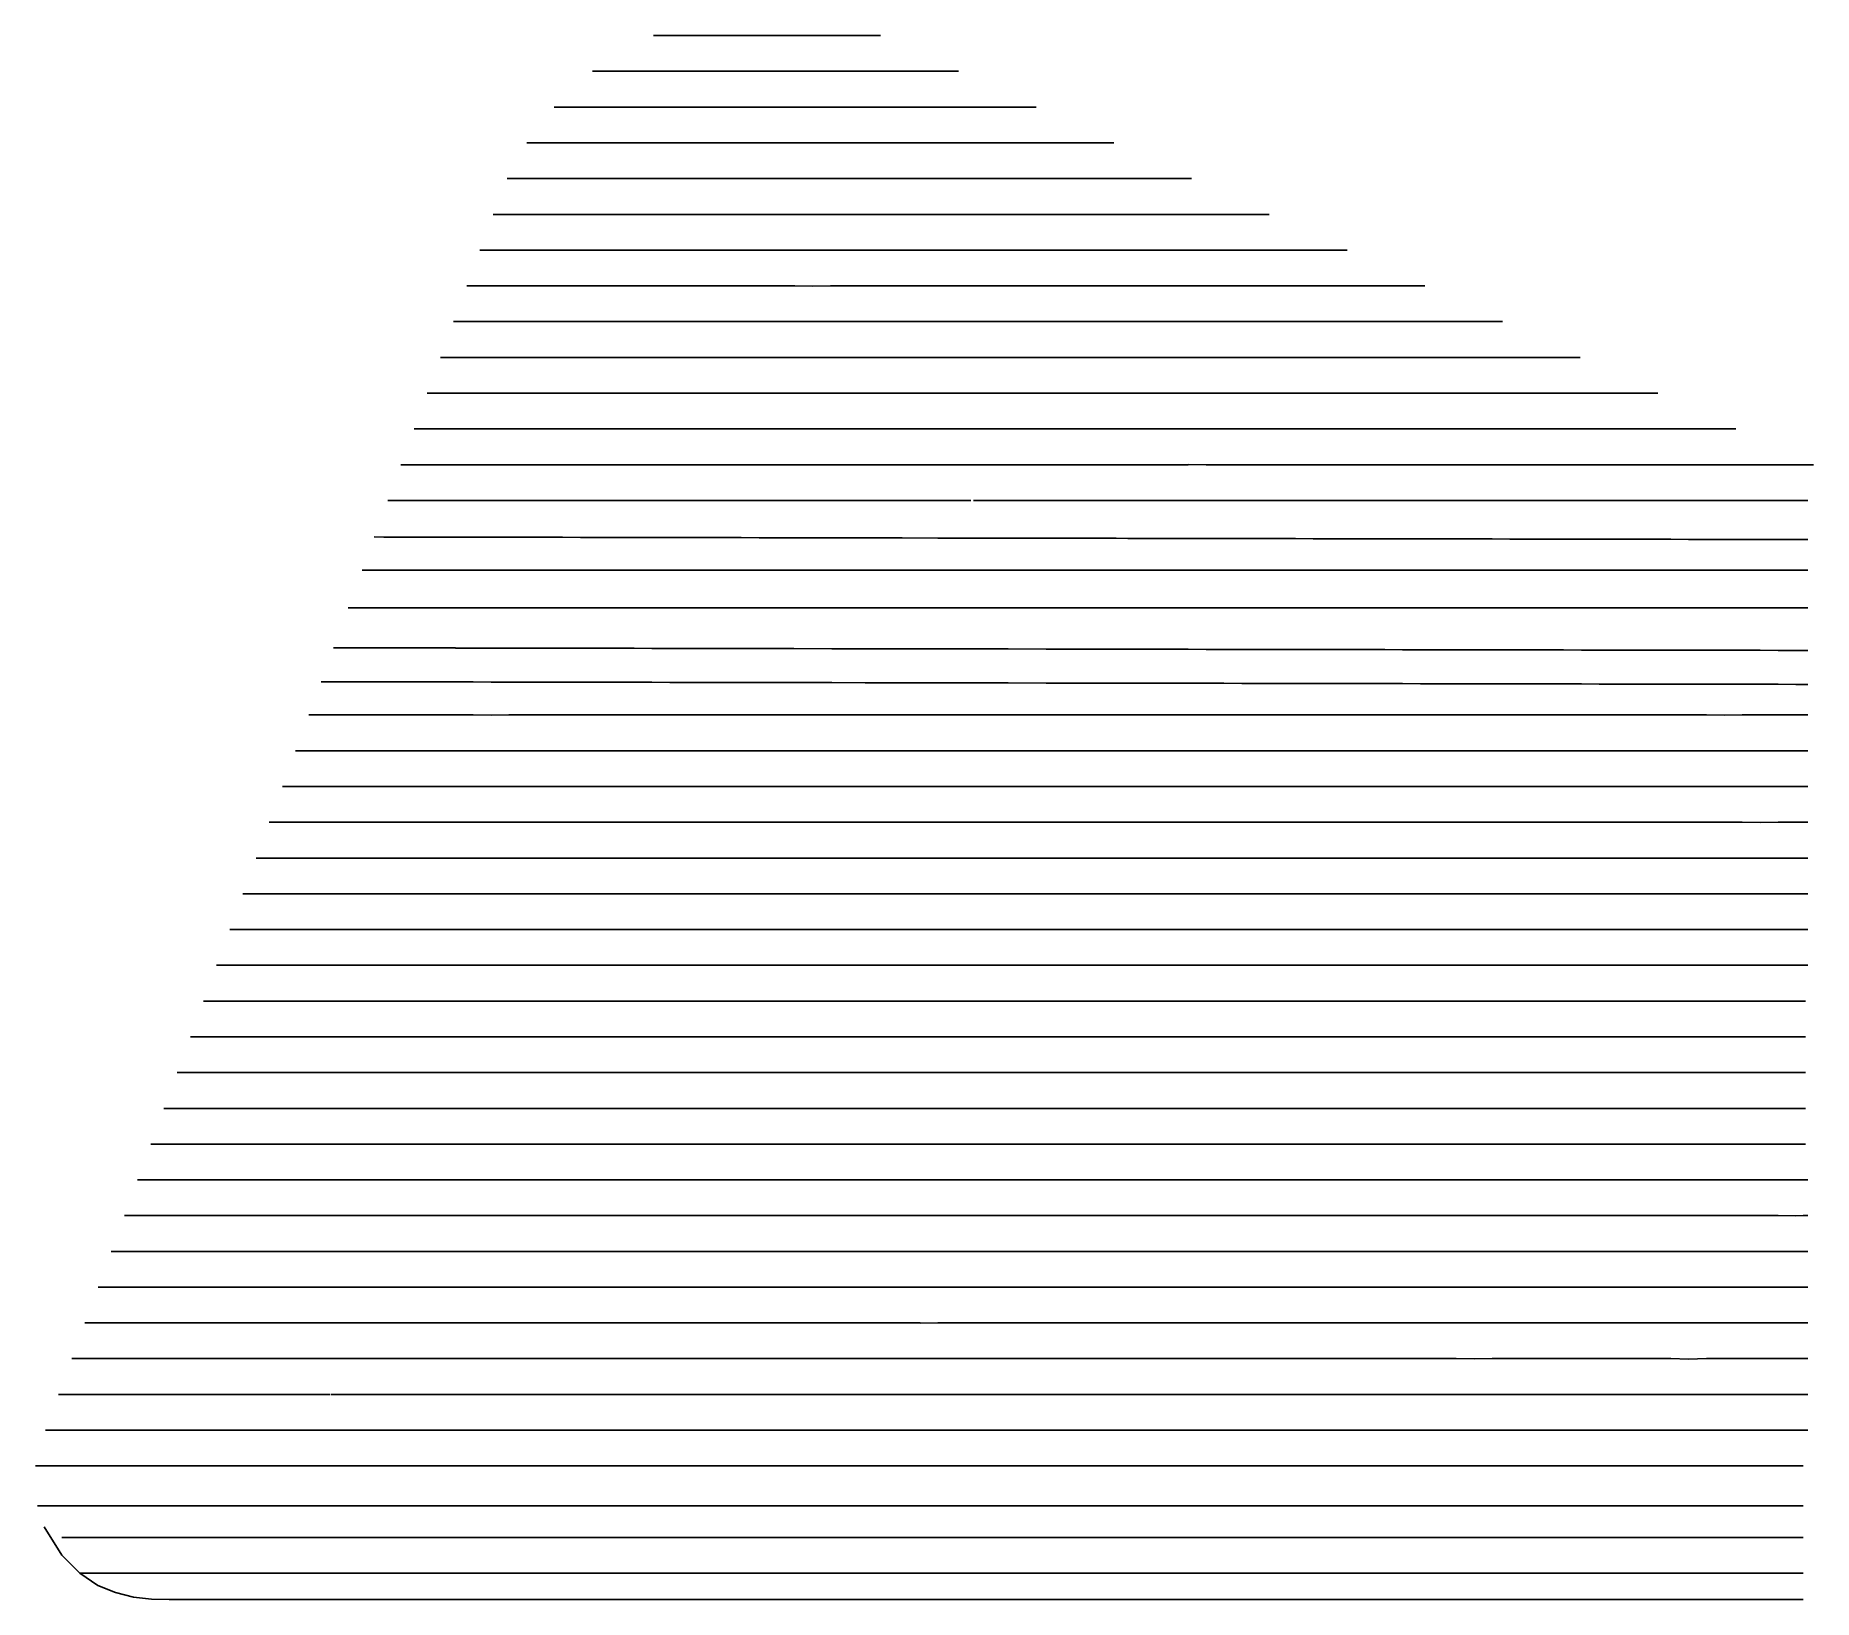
# Model space of a CAD drawing. Extents: x 6783 to 155972, y 8800 to 140000.
import ezdxf

# ---------------------------------------------------------------- set-up
doc = ezdxf.new("R2010")
doc.units = 0
doc.layers.add('XLT', color=1, linetype='CONTINUOUS')

msp = doc.modelspace()

# ---------------------------------------------------------------- linework, layer by layer
at = {"layer": 'XLT', "extrusion": (0, -1, 0)}
for p, q in [((58639, 140000, 23400), (60001, 140000, 23501)), ((60001, 140000, 23501), (61501, 140000, 23595)), ((61501, 140000, 23595), (63001, 140000, 23672)), ((63001, 140000, 23672), (64501, 140000, 23728)), ((64501, 140000, 23728), (66001, 140000, 23765)), ((66001, 140000, 23765), (67505, 140000, 23783)), ((67505, 140000, 23783), (69001, 140000, 23779)), ((69001, 140000, 23779), (70501, 140000, 23757)), ((70501, 140000, 23757), (71995, 140000, 23718)), ((71995, 140000, 23718), (73501, 140000, 23656)), ((73501, 140000, 23656), (75001, 140000, 23578)), ((75001, 140000, 23578), (76501, 140000, 23485)), ((76501, 140000, 23485), (77678, 140000, 23400)), ((53530, 137000, 23400), (54001, 137000, 23457)), ((54001, 137000, 23457), (55501, 137000, 23633)), ((55501, 137000, 23633), (57001, 137000, 23792)), ((57001, 137000, 23792), (58501, 137000, 23934)), ((58501, 137000, 23934), (60001, 137000, 24059)), ((60001, 137000, 24059), (61501, 137000, 24164)), ((61501, 137000, 24164), (63001, 137000, 24247)), ((63001, 137000, 24247), (64501, 137000, 24310)), ((64501, 137000, 24310), (66001, 137000, 24349)), ((66001, 137000, 24349), (67501, 137000, 24368)), ((67501, 137000, 24368), (69001, 137000, 24361)), ((69001, 137000, 24361), (70501, 137000, 24335)), ((70501, 137000, 24335), (72001, 137000, 24285)), ((72001, 137000, 24285), (73501, 137000, 24216)), ((73501, 137000, 24216), (75001, 137000, 24125)), ((75001, 137000, 24125), (76501, 137000, 24017)), ((76501, 137000, 24017), (78001, 137000, 23876)), ((78001, 137000, 23876), (79501, 137000, 23711)), ((79501, 137000, 23711), (81001, 137000, 23547)), ((81001, 137000, 23547), (82501, 137000, 23382)), ((82501, 137000, 23382), (84001, 137000, 23218)), ((84001, 137000, 23218), (84219, 137000, 23194)), ((50298, 134000, 23400), (51001, 134000, 23507)), ((51001, 134000, 23507), (52501, 134000, 23729)), ((52501, 134000, 23729), (54001, 134000, 23937)), ((54001, 134000, 23937), (55501, 134000, 24131)), ((55501, 134000, 24131), (57001, 134000, 24309)), ((57001, 134000, 24309), (58501, 134000, 24468)), ((58501, 134000, 24468), (60001, 134000, 24607)), ((60001, 134000, 24607), (61501, 134000, 24725)), ((61501, 134000, 24725), (63001, 134000, 24821)), ((63001, 134000, 24821), (64501, 134000, 24892)), ((64501, 134000, 24892), (66001, 134000, 24937)), ((66001, 134000, 24937), (67501, 134000, 24956)), ((67501, 134000, 24956), (69001, 134000, 24947)), ((69001, 134000, 24947), (70501, 134000, 24913)), ((70501, 134000, 24913), (72001, 134000, 24854)), ((72001, 134000, 24854), (73501, 134000, 24769)), ((73501, 134000, 24769), (75001, 134000, 24664)), ((75001, 134000, 24664), (76501, 134000, 24538)), ((76501, 134000, 24538), (78001, 134000, 24372)), ((78001, 134000, 24372), (79501, 134000, 24201)), ((79501, 134000, 24201), (81001, 134000, 24031)), ((81001, 134000, 24031), (82501, 134000, 23866)), ((82501, 134000, 23866), (84001, 134000, 23709)), ((84001, 134000, 23709), (85501, 134000, 23552)), ((85501, 134000, 23552), (87001, 134000, 23391)), ((87001, 134000, 23391), (88501, 134000, 23226)), ((88501, 134000, 23226), (90001, 134000, 23062)), ((90001, 134000, 23062), (90742, 134000, 22981)), ((48007, 131000, 23400), (49501, 131000, 23660)), ((49501, 131000, 23660), (51001, 131000, 23914)), ((51001, 131000, 23914), (52501, 131000, 24157)), ((52501, 131000, 24157), (54001, 131000, 24387)), ((54001, 131000, 24387), (55501, 131000, 24603)), ((55501, 131000, 24603), (57001, 131000, 24803)), ((57001, 131000, 24803), (58501, 131000, 24986)), ((58501, 131000, 24986), (60001, 131000, 25146)), ((60001, 131000, 25146), (61501, 131000, 25285)), ((61501, 131000, 25285), (63001, 131000, 25395)), ((63001, 131000, 25395), (64501, 131000, 25477)), ((64501, 131000, 25477), (66001, 131000, 25529)), ((66001, 131000, 25529), (67501, 131000, 25550)), ((67501, 131000, 25550), (69001, 131000, 25539)), ((69001, 131000, 25539), (70501, 131000, 25496)), ((70501, 131000, 25496), (72001, 131000, 25424)), ((72001, 131000, 25424), (73501, 131000, 25324)), ((73501, 131000, 25324), (75001, 131000, 25199)), ((75001, 131000, 25199), (76501, 131000, 25040)), ((76501, 131000, 25040), (78001, 131000, 24863)), ((78001, 131000, 24863), (79501, 131000, 24686)), ((79501, 131000, 24686), (81001, 131000, 24520)), ((81001, 131000, 24520), (82501, 131000, 24359)), ((82501, 131000, 24359), (84001, 131000, 24189)), ((84001, 131000, 24189), (85501, 131000, 24018)), ((85501, 131000, 24018), (87001, 131000, 23848)), ((87001, 131000, 23848), (88501, 131000, 23686)), ((88501, 131000, 23686), (90001, 131000, 23529)), ((90001, 131000, 23529), (91501, 131000, 23372)), ((91501, 131000, 23372), (93001, 131000, 23215)), ((93001, 131000, 23215), (94501, 131000, 23058)), ((94501, 131000, 23058), (96001, 131000, 22901)), ((96001, 131000, 22901), (97265, 131000, 22767)), ((46362, 128000, 23400), (46501, 128000, 23426)), ((46501, 128000, 23426), (48001, 128000, 23715)), ((48001, 128000, 23715), (49501, 128000, 24000)), ((49501, 128000, 24000), (51001, 128000, 24275)), ((51001, 128000, 24275), (52501, 128000, 24541)), ((52501, 128000, 24541), (54001, 128000, 24797)), ((54001, 128000, 24797), (55501, 128000, 25039)), ((55501, 128000, 25039), (57001, 128000, 25268)), ((57001, 128000, 25268), (58501, 128000, 25478)), ((58501, 128000, 25478), (60001, 128000, 25665)), ((60001, 128000, 25665), (61501, 128000, 25827)), ((61501, 128000, 25827), (63001, 128000, 25960)), ((63001, 128000, 25960), (63531, 128000, 26000)), ((63531, 128000, 26000), (64501, 128000, 25955)), ((64501, 128000, 25955), (66001, 128000, 25906)), ((66001, 128000, 25906), (67501, 128000, 25883)), ((67501, 128000, 25883), (69001, 128000, 25888)), ((69001, 128000, 25888), (70501, 128000, 25925)), ((70501, 128000, 25925), (71871, 128000, 26000)), ((71871, 128000, 26000), (72001, 128000, 25991)), ((72001, 128000, 25991), (73501, 128000, 25868)), ((73501, 128000, 25868), (75001, 128000, 25715)), ((75001, 128000, 25715), (76501, 128000, 25532)), ((76501, 128000, 25532), (78001, 128000, 25348)), ((78001, 128000, 25348), (79501, 128000, 25180)), ((79501, 128000, 25180), (81001, 128000, 25005)), ((81001, 128000, 25005), (82501, 128000, 24828)), ((82501, 128000, 24828), (84001, 128000, 24651)), ((84001, 128000, 24651), (85501, 128000, 24480)), ((85501, 128000, 24480), (87001, 128000, 24319)), ((87001, 128000, 24319), (88501, 128000, 24158)), ((88501, 128000, 24158), (90001, 128000, 23996)), ((90001, 128000, 23996), (91501, 127998, 23835)), ((91501, 127998, 23835), (93001, 128000, 23665)), ((93001, 128000, 23665), (94501, 128000, 23506)), ((94501, 128000, 23506), (96001, 128000, 23349)), ((96001, 128000, 23349), (97501, 128000, 23194)), ((97501, 128000, 23194), (99001, 128000, 23041)), ((99001, 128000, 23041), (100501, 128000, 22889)), ((100501, 128000, 22889), (102001, 128000, 22736)), ((102001, 128000, 22736), (103501, 128000, 22583)), ((103501, 128000, 22583), (103788, 128000, 22554)), ((45181, 125000, 23346), (45348, 125000, 23463)), ((45206, 125000, 23321), (45348, 125000, 23463)), ((45348, 125000, 23463), (46501, 125000, 23690)), ((46501, 125000, 23690), (48001, 125000, 23985)), ((48001, 125000, 23985), (49501, 125000, 24280)), ((49501, 125000, 24280), (51001, 125000, 24574)), ((51001, 125000, 24574), (52501, 125000, 24866)), ((52501, 125000, 24866), (54001, 125000, 25149)), ((54001, 125000, 25149), (55501, 125000, 25422)), ((55501, 125000, 25422), (57001, 125000, 25681)), ((57001, 125000, 25681), (58501, 125000, 25924)), ((58501, 125000, 25924), (58990, 125000, 26000)), ((58990, 125000, 26000), (60001, 125000, 25863)), ((60001, 125000, 25863), (61501, 125000, 25706)), ((61501, 125000, 25706), (63001, 125000, 25579)), ((63001, 125000, 25579), (64501, 125000, 25493)), ((64501, 125000, 25493), (66001, 125000, 25433)), ((66001, 125000, 25433), (67501, 125000, 25402)), ((67501, 125000, 25402), (69001, 125000, 25392)), ((69001, 125000, 25392), (70501, 125000, 25406)), ((70501, 125000, 25406), (72001, 125000, 25447)), ((72001, 125000, 25447), (73501, 125000, 25535)), ((73501, 125000, 25535), (75001, 125000, 25700)), ((75001, 125000, 25700), (76501, 125000, 25973)), ((76501, 125000, 25973), (76635, 125000, 26000)), ((76635, 125000, 26000), (78001, 125000, 25841)), ((78001, 125000, 25841), (79501, 125000, 25657)), ((79501, 125000, 25657), (81001, 125000, 25473)), ((81001, 125000, 25473), (82514, 125000, 25287)), ((82514, 125000, 25287), (84001, 125000, 25123)), ((84001, 125000, 25123), (85501, 125000, 24957)), ((85501, 125000, 24957), (87001, 125000, 24791)), ((87001, 125000, 24791), (88501, 125000, 24616)), ((88501, 125000, 24616), (90001, 125000, 24441)), ((90001, 125000, 24441), (91501, 125000, 24279)), ((91501, 125000, 24279), (93001, 125000, 24118)), ((93001, 125000, 24118), (94501, 125000, 23957)), ((94501, 125000, 23957), (96001, 125000, 23796)), ((96001, 125000, 23796), (97501, 125000, 23639)), ((97501, 125000, 23639), (99001, 125000, 23483)), ((99001, 125000, 23483), (100501, 125000, 23334)), ((100501, 125000, 23334), (102001, 125000, 23185)), ((102001, 125000, 23185), (103501, 125000, 23034)), ((103501, 125000, 23034), (105001, 125000, 22881)), ((105001, 125000, 22881), (106501, 125000, 22729)), ((106501, 125000, 22729), (108001, 125000, 22576)), ((108001, 125000, 22576), (109501, 125000, 22423)), ((109501, 125000, 22423), (110311, 125000, 22341)), ((44076, 122000, 23243), (44427, 122000, 23544)), ((44427, 122000, 23544), (45001, 122000, 23657)), ((45001, 122000, 23657), (46501, 122000, 23952)), ((46501, 122000, 23952), (48001, 122000, 24248)), ((48001, 122000, 24248), (49501, 122000, 24543)), ((49501, 122000, 24543), (51001, 122000, 24838)), ((51001, 122000, 24838), (52501, 122000, 25133)), ((52501, 122000, 25133), (54001, 122000, 25428)), ((54001, 122000, 25428), (55501, 122000, 25724)), ((55501, 122000, 25724), (56918, 122000, 26000)), ((56918, 122000, 26000), (57001, 122000, 25985)), ((57001, 122000, 25985), (58501, 122000, 25660)), ((58501, 122000, 25660), (60001, 122000, 25424)), ((60001, 122000, 25424), (61501, 122000, 25256)), ((61501, 122000, 25256), (63001, 122000, 25132)), ((63001, 122000, 25132), (64501, 122000, 25058)), ((64501, 122000, 25058), (66001, 122000, 24999)), ((66001, 122000, 24999), (67501, 122000, 24968)), ((67501, 122000, 24968), (69001, 122000, 24950)), ((69001, 122000, 24950), (70501, 122000, 24950)), ((70501, 122000, 24950), (72001, 122000, 24968)), ((72001, 122000, 24968), (73501, 122000, 24998)), ((73501, 122000, 24998), (75001, 122000, 25077)), ((75001, 122000, 25077), (76501, 122000, 25231)), ((76501, 122000, 25231), (78001, 122000, 25505)), ((78001, 122000, 25505), (79501, 122000, 25805)), ((79501, 122000, 25805), (80475, 122000, 26000)), ((85501, 122000, 25414), (87001, 122000, 25232)), ((87001, 122000, 25232), (88501, 122000, 25066)), ((88501, 122000, 25066), (90001, 122000, 24900)), ((90001, 122000, 24900), (91501, 122000, 24734)), ((91501, 122000, 24734), (93001, 122000, 24567)), ((93001, 122000, 24567), (94501, 122000, 24401)), ((94501, 122000, 24401), (96001, 122000, 24244)), ((96001, 122000, 24244), (97501, 122000, 24087)), ((97501, 122000, 24087), (99001, 122000, 23930)), ((99001, 122000, 23930), (100501, 122000, 23773)), ((100501, 122000, 23773), (102001, 122000, 23616)), ((102001, 122000, 23616), (103501, 122000, 23459)), ((103501, 122000, 23459), (105001, 122000, 23305)), ((105001, 122000, 23305), (106501, 122000, 23156)), ((106501, 122000, 23156), (108001, 122000, 23007)), ((108001, 122000, 23007), (109501, 122000, 22858)), ((109501, 122000, 22858), (111001, 122000, 22709)), ((111001, 122000, 22709), (112501, 122000, 22560)), ((112501, 122000, 22560), (114001, 122000, 22411)), ((114001, 122000, 22411), (115501, 122000, 22262)), ((115501, 122000, 22262), (116834, 122000, 22128)), ((42971, 119000, 23139), (43506, 119000, 23626)), ((43506, 119000, 23626), (45001, 119000, 23920)), ((45001, 119000, 23920), (46501, 119000, 24215)), ((46501, 119000, 24215), (48001, 119000, 24511)), ((48001, 119000, 24511), (49501, 119000, 24806)), ((49501, 119000, 24806), (51001, 119000, 25101)), ((51001, 119000, 25101), (52501, 119000, 25396)), ((52501, 119000, 25396), (54001, 119000, 25691)), ((54001, 119000, 25691), (55501, 119000, 25986)), ((55501, 119000, 25986), (55570, 119000, 26000)), ((55570, 119000, 26000), (57001, 119000, 25575)), ((57001, 119000, 25575), (58501, 119000, 25223)), ((58501, 119000, 25223), (60001, 119000, 24974)), ((60001, 119000, 24974), (61501, 119000, 24802)), ((61501, 119000, 24802), (63001, 119000, 24688)), ((63001, 119000, 24688), (64501, 119000, 24609)), ((64501, 119000, 24609), (66001, 119000, 24569)), ((66001, 119000, 24569), (67501, 119000, 24537)), ((67501, 119000, 24537), (69001, 119000, 24521)), ((69001, 119000, 24521), (70501, 119000, 24515)), ((70501, 119000, 24515), (72001, 118983, 24512)), ((72001, 118983, 24512), (73501, 119000, 24530)), ((73501, 119000, 24530), (75001, 119000, 24551)), ((75001, 119000, 24551), (76501, 119000, 24621)), ((76501, 119000, 24621), (78001, 119000, 24769)), ((78001, 119000, 24769), (79501, 119000, 25037)), ((79501, 119000, 25037), (81001, 119000, 25337)), ((81001, 119000, 25337), (82501, 119000, 25637)), ((82501, 119000, 25637), (84001, 119000, 25937)), ((84001, 119000, 25937), (84314, 119000, 26000)), ((90001, 119000, 25352), (91501, 119000, 25174)), ((91501, 119000, 25174), (93001, 119000, 25008)), ((93001, 119000, 25008), (94501, 119000, 24845)), ((94501, 119000, 24845), (96001, 119000, 24684)), ((96001, 119000, 24684), (97501, 119000, 24523)), ((97501, 119000, 24523), (99001, 119000, 24361)), ((99001, 119000, 24361), (100501, 119000, 24205)), ((100501, 119000, 24205), (102001, 119000, 24052)), ((102001, 119000, 24052), (103501, 119000, 23900)), ((103501, 119000, 23900), (105001, 119000, 23748)), ((105001, 119000, 23748), (106501, 119000, 23593)), ((106501, 119000, 23593), (108001, 119000, 23436)), ((108001, 119000, 23436), (109501, 119000, 23279)), ((109501, 119000, 23279), (111001, 119000, 23126)), ((111001, 119000, 23126), (112501, 119000, 22978)), ((112501, 119000, 22978), (114001, 119000, 22829)), ((114001, 119000, 22829), (115501, 119000, 22680)), ((115501, 119000, 22680), (117001, 119000, 22532)), ((117001, 119000, 22532), (118501, 119000, 22386)), ((118501, 119000, 22386), (120001, 119000, 22241)), ((120001, 119000, 22241), (121501, 119000, 22095)), ((121501, 119000, 22095), (123001, 119000, 21949)), ((123001, 119000, 21949), (123357, 119000, 21915)), ((41866, 116000, 23036), (42584, 116000, 23707)), ((42584, 116000, 23707), (43501, 116000, 23888)), ((43501, 116000, 23888), (45001, 116000, 24183)), ((45001, 116000, 24183), (46501, 116000, 24478)), ((46501, 116000, 24478), (48001, 116000, 24773)), ((48001, 116000, 24773), (49501, 116000, 25069)), ((49501, 116000, 25069), (51001, 116000, 25364)), ((51001, 116000, 25364), (52501, 116000, 25659)), ((52501, 116000, 25659), (54001, 116000, 25954)), ((54001, 116000, 25954), (54234, 116000, 26000)), ((54234, 116000, 26000), (55501, 116000, 25624)), ((55501, 116000, 25624), (57001, 116000, 25179)), ((57001, 116000, 25179), (58501, 116000, 24791)), ((58501, 116000, 24791), (60001, 116000, 24529)), ((60001, 116000, 24529), (61501, 116000, 24359)), ((61501, 116000, 24359), (63001, 116000, 24234)), ((63001, 116000, 24234), (64501, 116000, 24152)), ((64501, 116000, 24152), (66001, 116000, 24122)), ((66001, 116000, 24122), (67501, 116000, 24104)), ((67501, 116000, 24104), (69001, 116000, 24092)), ((69001, 116000, 24092), (70501, 116000, 24085)), ((70501, 116000, 24085), (72001, 116000, 24083)), ((72001, 116000, 24083), (73501, 116000, 24084)), ((73501, 116000, 24084), (75001, 116000, 24088)), ((75001, 116000, 24088), (76501, 116000, 24103)), ((76501, 116000, 24103), (78001, 116000, 24166)), ((78001, 116000, 24166), (79501, 116000, 24307)), ((79501, 116000, 24307), (81001, 116000, 24569)), ((81001, 116000, 24569), (82501, 116000, 24869)), ((82501, 116000, 24869), (84001, 116000, 25169)), ((84001, 116000, 25169), (85501, 116000, 25469)), ((85501, 116000, 25469), (87001, 116000, 25769)), ((87001, 116000, 25769), (88154, 116000, 26000)), ((93001, 116000, 25449), (94501, 116000, 25283)), ((94501, 116000, 25283), (96001, 116000, 25120)), ((96001, 116000, 25120), (97501, 116000, 24965)), ((97501, 116000, 24965), (99001, 116000, 24806)), ((99001, 116000, 24806), (100501, 116000, 24644)), ((100501, 116000, 24644), (102001, 116000, 24483)), ((102001, 116000, 24483), (103501, 116000, 24322)), ((103501, 116000, 24322), (105001, 116000, 24162)), ((105001, 116000, 24162), (106501, 116000, 24010)), ((106501, 116000, 24010), (108001, 116000, 23858)), ((108001, 116000, 23858), (109501, 116000, 23705)), ((109501, 116000, 23705), (111001, 116000, 23553)), ((111001, 116000, 23553), (112501, 116000, 23401)), ((112501, 116000, 23401), (114001, 116000, 23248)), ((114001, 116000, 23248), (115501, 116000, 23097)), ((115501, 116000, 23097), (117001, 116000, 22952)), ((117001, 116000, 22952), (118501, 116000, 22807)), ((118501, 116000, 22807), (120001, 116000, 22661)), ((120001, 116000, 22661), (121501, 116000, 22515)), ((121501, 116000, 22515), (123001, 116000, 22370)), ((123001, 116000, 22370), (124501, 116000, 22224)), ((124501, 116000, 22224), (126001, 116000, 22078)), ((126001, 116000, 22078), (127501, 116000, 21932)), ((127501, 116000, 21932), (129001, 116000, 21787)), ((129001, 116000, 21787), (129880, 116000, 21701)), ((40761, 113000, 22932), (41663, 113000, 23789)), ((41663, 113000, 23789), (42001, 113000, 23855)), ((42001, 113000, 23855), (43501, 113000, 24151)), ((43501, 113000, 24151), (45001, 113000, 24446)), ((45001, 113000, 24446), (46501, 113000, 24741)), ((46501, 113000, 24741), (48001, 113000, 25036)), ((48001, 113000, 25036), (49501, 113000, 25331)), ((49501, 113000, 25331), (51001, 113000, 25627)), ((51001, 113000, 25627), (52501, 113000, 25922)), ((52501, 113000, 25922), (52898, 113000, 26000)), ((52898, 113000, 26000), (54001, 113000, 25673)), ((54001, 113000, 25673), (55501, 113000, 25227)), ((55501, 113000, 25227), (57001, 113000, 24782)), ((57001, 113000, 24782), (58501, 113000, 24372)), ((58501, 113000, 24372), (60001, 113000, 24084)), ((60001, 113000, 24084), (61501, 113000, 23892)), ((61501, 113000, 23892), (63001, 113000, 23751)), ((63001, 113000, 23751), (64501, 113000, 23686)), ((64501, 113000, 23686), (66001, 113000, 23636)), ((66001, 113000, 23636), (67478, 113000, 23629)), ((67478, 113000, 23629), (69001, 113000, 23622)), ((69001, 113000, 23622), (70501, 113000, 23618)), ((70501, 113000, 23618), (72001, 113000, 23618)), ((72001, 113000, 23618), (73501, 113000, 23618)), ((73501, 113000, 23618), (75001, 113000, 23620)), ((75001, 113000, 23620), (76501, 113000, 23621)), ((76501, 113000, 23621), (78001, 113000, 23632)), ((78001, 113000, 23632), (79162, 113000, 23680)), ((79162, 113000, 23680), (81001, 113000, 23837)), ((81001, 113000, 23837), (82501, 113000, 24100)), ((82501, 113000, 24100), (84001, 113000, 24401)), ((84001, 113000, 24401), (85497, 113000, 24700)), ((85497, 113000, 24700), (87001, 113000, 25001)), ((87001, 113000, 25001), (88501, 113000, 25301)), ((88501, 113000, 25301), (90001, 113000, 25601)), ((90001, 113000, 25601), (91501, 113000, 25901)), ((91501, 113000, 25901), (91994, 113000, 26000)), ((91994, 113000, 26000), (93001, 113000, 25890)), ((93001, 113000, 25890), (94501, 113000, 25724)), ((94501, 113000, 25724), (96001, 113000, 25558)), ((96001, 113000, 25558), (97501, 113000, 25392)), ((97501, 113000, 25392), (99001, 113000, 25226)), ((99001, 113000, 25226), (100501, 113000, 25064)), ((100501, 113000, 25064), (102001, 113000, 24908)), ((102001, 113000, 24908), (103501, 113000, 24753)), ((103501, 113000, 24753), (105001, 113000, 24597)), ((105001, 113000, 24597), (106501, 113000, 24441)), ((106501, 113000, 24441), (108001, 113000, 24282)), ((108001, 113000, 24282), (109501, 113000, 24120)), ((109501, 113000, 24120), (111001, 113000, 23967)), ((111001, 113000, 23967), (112501, 113000, 23815)), ((112501, 113000, 23815), (114001, 113000, 23664)), ((114001, 113000, 23664), (115501, 113000, 23515)), ((115501, 113000, 23515), (117001, 113000, 23366)), ((117001, 113000, 23366), (118501, 113000, 23217)), ((118501, 113000, 23217), (120001, 113000, 23068)), ((120001, 113000, 23068), (121501, 113000, 22919)), ((121501, 113000, 22919), (123001, 113000, 22775)), ((123001, 113000, 22775), (124501, 113000, 22631)), ((124501, 113000, 22631), (126001, 113000, 22487)), ((126001, 113000, 22487), (127501, 113000, 22344)), ((127501, 113000, 22344), (129001, 113000, 22200)), ((129001, 113000, 22200), (130501, 113000, 22056)), ((130501, 113000, 22056), (132001, 113000, 21912)), ((132001, 113000, 21912), (134607, 113000, 21663)), ((134607, 113000, 21663), (135001, 113000, 21624)), ((135001, 113000, 21624), (136403, 113000, 21488)), ((39656, 110000, 22829), (40501, 110000, 23630)), ((40501, 110000, 23630), (40742, 110000, 23871)), ((40742, 110000, 23871), (42001, 110000, 24118)), ((42001, 110000, 24118), (43501, 110000, 24414)), ((43501, 110000, 24414), (45001, 110000, 24709)), ((45001, 110000, 24709), (46501, 110000, 25004)), ((46501, 110000, 25004), (48001, 110000, 25299)), ((48001, 110000, 25299), (49501, 110000, 25594)), ((49501, 110000, 25594), (51001, 110000, 25889)), ((51001, 110000, 25889), (51563, 110000, 26000)), ((51563, 110000, 26000), (52501, 110000, 25722)), ((52501, 110000, 25722), (54001, 110000, 25276)), ((54001, 110000, 25276), (55501, 110000, 24831)), ((55501, 110000, 24831), (57001, 110000, 24385)), ((57001, 110000, 24385), (58501, 110000, 23952)), ((58501, 110000, 23952), (60001, 110000, 23634)), ((60001, 110000, 23634), (61501, 110000, 23414)), ((61501, 110000, 23414), (61638, 110000, 23400)), ((61638, 110000, 23400), (62758, 110000, 23400)), ((62758, 110000, 23400), (63001, 110000, 23400)), ((63001, 110000, 23400), (64501, 110000, 23400)), ((64501, 110000, 23400), (66001, 110000, 23400)), ((66001, 110000, 23400), (67501, 110000, 23400)), ((67501, 110000, 23400), (69001, 110000, 23400)), ((69001, 110000, 23400), (70501, 110000, 23400)), ((70501, 110000, 23400), (72001, 110000, 23400)), ((72001, 110000, 23400), (73501, 110000, 23400)), ((73501, 110000, 23400), (75001, 110000, 23400)), ((75001, 110000, 23400), (76501, 110000, 23400)), ((76501, 110000, 23400), (78001, 110000, 23400)), ((78001, 110000, 23400), (79501, 110000, 23400)), ((79501, 110000, 23400), (81001, 110000, 23400)), ((81001, 110000, 23400), (81701, 110000, 23400)), ((81701, 110000, 23400), (82823, 110000, 23400)), ((82823, 110000, 23400), (84001, 110000, 23632)), ((84001, 110000, 23632), (85501, 110000, 23932)), ((85501, 110000, 23932), (87001, 110000, 24233)), ((87001, 110000, 24233), (88501, 110000, 24533)), ((88501, 110000, 24533), (90001, 110000, 24833)), ((90001, 110000, 24833), (91501, 110000, 25133)), ((91501, 110000, 25133), (93001, 110000, 25433)), ((93001, 110000, 25433), (94501, 110000, 25733)), ((94501, 110000, 25733), (95834, 110000, 26000)), ((100501, 110000, 25501), (102001, 110000, 25335)), ((102001, 110000, 25335), (103501, 110000, 25169)), ((103501, 110000, 25169), (105001, 110000, 25008)), ((105001, 110000, 25008), (106501, 110000, 24852)), ((106501, 110000, 24852), (108001, 110000, 24697)), ((108001, 110000, 24697), (109501, 110000, 24541)), ((109501, 110000, 24541), (111001, 110000, 24385)), ((111001, 110000, 24385), (112501, 110000, 24230)), ((112501, 110000, 24230), (114001, 110000, 24077)), ((114001, 110000, 24077), (115501, 110000, 23929)), ((115501, 110000, 23929), (117001, 110000, 23782)), ((117001, 110000, 23782), (118501, 110000, 23634)), ((118501, 110000, 23634), (120001, 110000, 23485)), ((120001, 110000, 23485), (121501, 110000, 23336)), ((121501, 110000, 23336), (123001, 110000, 23187)), ((123001, 110000, 23187), (124501, 110000, 23038)), ((124501, 110000, 23038), (127204, 110000, 22770)), ((127204, 110000, 22770), (127501, 110000, 22742)), ((127501, 110000, 22742), (129001, 110000, 22598)), ((129001, 110000, 22598), (130501, 110000, 22454)), ((130501, 110000, 22454), (132001, 110000, 22310)), ((132001, 110000, 22310), (133501, 110000, 22166)), ((133501, 110000, 22166), (135001, 110000, 22023)), ((135001, 110000, 22023), (136501, 110000, 21879)), ((136501, 110000, 21879), (138001, 110000, 21736)), ((138001, 110000, 21736), (139501, 110000, 21593)), ((139501, 110000, 21593), (141001, 110000, 21452)), ((141001, 110000, 21452), (142501, 110000, 21314)), ((142501, 110000, 21314), (142926, 110000, 21275)), ((38550, 107000, 22725), (39001, 107000, 23133)), ((39001, 107000, 23133), (39820, 107000, 23952)), ((39820, 107000, 23952), (40501, 107000, 24086)), ((40501, 107000, 24086), (42001, 107000, 24381)), ((42001, 107000, 24381), (43501, 107000, 24676)), ((43501, 107000, 24676), (45001, 107000, 24972)), ((45001, 107000, 24972), (46501, 107000, 25267)), ((46501, 107000, 25267), (48001, 107000, 25562)), ((48001, 107000, 25562), (49501, 107000, 25857)), ((49501, 107000, 25857), (50227, 107000, 26000)), ((50227, 107000, 26000), (51001, 107000, 25770)), ((51001, 107000, 25770), (52501, 107000, 25325)), ((52501, 107000, 25325), (54001, 107000, 24880)), ((54001, 107000, 24880), (55501, 107000, 24434)), ((55501, 107000, 24434), (57001, 107000, 23989)), ((57001, 107000, 23989), (58501, 107000, 23544)), ((58501, 107000, 23544), (59014, 107000, 23400)), ((59014, 107000, 23400), (59707, 107000, 23400)), ((59707, 107000, 23400), (60001, 107000, 23400)), ((60001, 107000, 23400), (61501, 107000, 23400)), ((61501, 107000, 23400), (63001, 107000, 23400)), ((63001, 107000, 23400), (64501, 107000, 23400)), ((64501, 107000, 23400), (66001, 107000, 23400)), ((66001, 107000, 23400), (67501, 107000, 23400)), ((67501, 107000, 23400), (69001, 107000, 23400)), ((69001, 107000, 23400), (70501, 107000, 23400)), ((70501, 107000, 23400), (72001, 107000, 23400)), ((72001, 107000, 23400), (73501, 107000, 23400)), ((73501, 107000, 23400), (75001, 107000, 23400)), ((75001, 107000, 23400), (76501, 107000, 23400)), ((76501, 107000, 23400), (78001, 107000, 23400)), ((78001, 107000, 23400), (79501, 107000, 23400)), ((79501, 107000, 23400), (81001, 107000, 23400)), ((81001, 107000, 23400), (82501, 107000, 23400)), ((82501, 107000, 23400), (84001, 107000, 23400)), ((84001, 107000, 23400), (85501, 107000, 23400)), ((85501, 107000, 23400), (85705, 107000, 23400)), ((85705, 107000, 23400), (86680, 107000, 23400)), ((86680, 107000, 23400), (87001, 107000, 23464)), ((87001, 107000, 23464), (88501, 107000, 23764)), ((88501, 107000, 23764), (90001, 107000, 24064)), ((90001, 107000, 24064), (91501, 107000, 24365)), ((91501, 107000, 24365), (93001, 107000, 24665)), ((93001, 107000, 24665), (94501, 107000, 24965)), ((94501, 107000, 24965), (96001, 107000, 25265)), ((96001, 107000, 25265), (97501, 107000, 25565)), ((97501, 107000, 25565), (99001, 107000, 25865)), ((99001, 107000, 25865), (99674, 107000, 26000)), ((108001, 107000, 25112), (109501, 107000, 24952)), ((109501, 107000, 24952), (111001, 107000, 24796)), ((111001, 107000, 24796), (112501, 107000, 24644)), ((112501, 107000, 24644), (114001, 107000, 24492)), ((114001, 107000, 24492), (115501, 107000, 24339)), ((115501, 107000, 24339), (117001, 107000, 24187)), ((117001, 107000, 24187), (118501, 107000, 24035)), ((118501, 107000, 24035), (120001, 107000, 23884)), ((120001, 107000, 23884), (121501, 107000, 23738)), ((121501, 107000, 23738), (123001, 107000, 23592)), ((123001, 107000, 23592), (124501, 107000, 23445)), ((124501, 107000, 23445), (126001, 107000, 23299)), ((126001, 107000, 23299), (127501, 107000, 23152)), ((127501, 107000, 23152), (129001, 107000, 23006)), ((129001, 107000, 23006), (130501, 107000, 22859)), ((130501, 107000, 22859), (132001, 107000, 22711)), ((132001, 107000, 22711), (133501, 107000, 22564)), ((133501, 107000, 22564), (135001, 107000, 22421)), ((135001, 107000, 22421), (136501, 107000, 22278)), ((136501, 107000, 22278), (138001, 107000, 22135)), ((138001, 107000, 22135), (139501, 107000, 21992)), ((139501, 107000, 21992), (141001, 107000, 21849)), ((141001, 107000, 21849), (142501, 107000, 21706)), ((142501, 107000, 21706), (144001, 107000, 21563)), ((144001, 107000, 21563), (145501, 107000, 21425)), ((145501, 107000, 21425), (147001, 107000, 21287)), ((147001, 107000, 21287), (148501, 107000, 21149)), ((148501, 107000, 21149), (149449, 107000, 21062)), ((37445, 104000, 22621), (38899, 104000, 24034)), ((38899, 104000, 24034), (39001, 104000, 24054)), ((39001, 104000, 24054), (40501, 104000, 24349)), ((40501, 104000, 24349), (42001, 104000, 24644)), ((42001, 104000, 24644), (43501, 104000, 24939)), ((43501, 104000, 24939), (45001, 104000, 25234)), ((45001, 104000, 25234), (46501, 104000, 25530)), ((46501, 104000, 25530), (48001, 104000, 25825)), ((48001, 104000, 25825), (48891, 104000, 26000)), ((48891, 104000, 26000), (49501, 104000, 25819)), ((49501, 104000, 25819), (51001, 104000, 25374)), ((51001, 104000, 25374), (52501, 104000, 24928)), ((52501, 104000, 24928), (54001, 104000, 24483)), ((54001, 104000, 24483), (55501, 104000, 24038)), ((55501, 104000, 24038), (57001, 104000, 23592)), ((57001, 104000, 23592), (57648, 104000, 23400)), ((57648, 104000, 23400), (58305, 104000, 23400)), ((58305, 104000, 23400), (58501, 104000, 23400)), ((58501, 104000, 23400), (60001, 104000, 23400)), ((60001, 104000, 23400), (61501, 104000, 23400)), ((61501, 104000, 23400), (63001, 104000, 23400)), ((63001, 104000, 23400), (64501, 104000, 23400)), ((64501, 104000, 23400), (66001, 104000, 23400)), ((66001, 104000, 23400), (67501, 104000, 23400)), ((67501, 104000, 23400), (69001, 104000, 23400)), ((69001, 104000, 23400), (70501, 104000, 23400)), ((70501, 104000, 23400), (72001, 104000, 23400)), ((72001, 104000, 23400), (73501, 104000, 23400)), ((73501, 104000, 23400), (75001, 104000, 23400)), ((75001, 104000, 23400), (76501, 104000, 23400)), ((76501, 104000, 23400), (78001, 104000, 23400)), ((78001, 104000, 23400), (79501, 104000, 23400)), ((79501, 104000, 23400), (81001, 104000, 23400)), ((81001, 104000, 23400), (82501, 104000, 23400)), ((82501, 104000, 23400), (84001, 104000, 23400)), ((84001, 104000, 23400), (85501, 104000, 23400)), ((85501, 104000, 23400), (87001, 104000, 23400)), ((87001, 104000, 23400), (88501, 104000, 23400)), ((88501, 104000, 23400), (89545, 104000, 23400)), ((89545, 104000, 23400), (90474, 104000, 23400)), ((90474, 104000, 23400), (91501, 104000, 23596)), ((91501, 104000, 23596), (93001, 104000, 23896)), ((93001, 104000, 23896), (94501, 104000, 24197)), ((94501, 104000, 24197), (96001, 104000, 24497)), ((96001, 104000, 24497), (97501, 104000, 24797)), ((97501, 104000, 24797), (99001, 104000, 25097)), ((99001, 104000, 25097), (100501, 104000, 25397)), ((100501, 104000, 25397), (102001, 104000, 25697)), ((102001, 104000, 25697), (103501, 104000, 25997)), ((103501, 104000, 25997), (103514, 104000, 26000)), ((111001, 104000, 25208), (112501, 104000, 25052)), ((112501, 104000, 25052), (114001, 104000, 24901)), ((114001, 104000, 24901), (115501, 104000, 24751)), ((115501, 104000, 24751), (117001, 104000, 24602)), ((117001, 104000, 24602), (118501, 104000, 24449)), ((118501, 104000, 24449), (120001, 104000, 24297)), ((120001, 104000, 24297), (121501, 104000, 24145)), ((121501, 104000, 24145), (123001, 104000, 23992)), ((123001, 104000, 23992), (124501, 104000, 23840)), ((124501, 104000, 23840), (126001, 104000, 23694)), ((126001, 104000, 23694), (127501, 104000, 23547)), ((127501, 104000, 23547), (129001, 104000, 23401)), ((129001, 104000, 23401), (130501, 104000, 23254)), ((130501, 104000, 23254), (132001, 104000, 23108)), ((132001, 104000, 23108), (133501, 104000, 22962)), ((133501, 104000, 22962), (135001, 104000, 22817)), ((135001, 104000, 22817), (136501, 104000, 22673)), ((136501, 104000, 22673), (138001, 104000, 22530)), ((138001, 104000, 22530), (139501, 104000, 22390)), ((139501, 104000, 22390), (141001, 104000, 22248)), ((141001, 104000, 22248), (142501, 104000, 22105)), ((142501, 104000, 22105), (144001, 104000, 21962)), ((144001, 104000, 21962), (145501, 104000, 21819)), ((145501, 104000, 21819), (147001, 104000, 21677)), ((147001, 104000, 21677), (148501, 104000, 21535)), ((148501, 104000, 21535), (150001, 104000, 21397)), ((150001, 104000, 21397), (151501, 104000, 21260)), ((151501, 104000, 21260), (153001, 104000, 21122)), ((153001, 104000, 21122), (154501, 104000, 20984)), ((154501, 104000, 20984), (155101, 104000, 20928)), ((155101, 104000, 20928), (155501, 104000, 20892)), ((155501, 104000, 20892), (155972, 104000, 20848)), ((36340, 101000, 22518), (37501, 101000, 23639)), ((37501, 101000, 23639), (37978, 101000, 24115)), ((37978, 101000, 24115), (39001, 101000, 24316)), ((39001, 101000, 24316), (40501, 101000, 24612)), ((40501, 101000, 24612), (42001, 101000, 24907)), ((42001, 101000, 24907), (43501, 101000, 25202)), ((43501, 101000, 25202), (45001, 101000, 25497)), ((45001, 101000, 25497), (46501, 101000, 25792)), ((46501, 101000, 25792), (47556, 101000, 26000)), ((47556, 101000, 26000), (48001, 101000, 25868)), ((48001, 101000, 25868), (51001, 101000, 24977)), ((51001, 101000, 24977), (52501, 101000, 24532)), ((52501, 101000, 24532), (54001, 101000, 24086)), ((54001, 101000, 24086), (55500, 101000, 23641)), ((55500, 101000, 23641), (56313, 101000, 23400)), ((56313, 101000, 23400), (56969, 101000, 23400)), ((56969, 101000, 23400), (58501, 101000, 23400)), ((58501, 101000, 23400), (60001, 101000, 23400)), ((60001, 101000, 23400), (61501, 101000, 23400)), ((61501, 101000, 23400), (63001, 101000, 23400)), ((63001, 101000, 23400), (64501, 101000, 23400)), ((64501, 101000, 23400), (66001, 101000, 23400)), ((66001, 101000, 23400), (67501, 101000, 23400)), ((67501, 101000, 23400), (69001, 101000, 23400)), ((69001, 101000, 23400), (70501, 101000, 23400)), ((70501, 101000, 23400), (72001, 101000, 23400)), ((72001, 101000, 23400), (73501, 101000, 23400)), ((73501, 101000, 23400), (75001, 101000, 23400)), ((75001, 101000, 23400), (85263, 101000, 23400)), ((85263, 101000, 23400), (78001, 101000, 23400)), ((85501, 101000, 23400), (87001, 101000, 23400)), ((87001, 101000, 23400), (88501, 101000, 23400)), ((88501, 101000, 23400), (90001, 101000, 23400)), ((90001, 101000, 23400), (91501, 101000, 23400)), ((91501, 101000, 23400), (93001, 101000, 23400)), ((93001, 101000, 23400), (93385, 101000, 23400)), ((93385, 101000, 23400), (94359, 101000, 23400)), ((94359, 101000, 23400), (94501, 101000, 23428)), ((94501, 101000, 23428), (96001, 101000, 23728)), ((96001, 101000, 23728), (97608, 101000, 24050)), ((97608, 101000, 24050), (99001, 101000, 24329)), ((99001, 101000, 24329), (100501, 101000, 24629)), ((100501, 101000, 24629), (102001, 101000, 24929)), ((102001, 101000, 24929), (103501, 101000, 25229)), ((103501, 101000, 25229), (105001, 101000, 25529)), ((105001, 101000, 25529), (106501, 101000, 25829)), ((106501, 101000, 25829), (107353, 101000, 26000)), ((109501, 101000, 25775), (111001, 101000, 25619)), ((111001, 101000, 25619), (112501, 101000, 25463)), ((112501, 101000, 25463), (114001, 101000, 25307)), ((114001, 101000, 25307), (115501, 101000, 25152)), ((115501, 101000, 25152), (117001, 101000, 24996)), ((117001, 101000, 24996), (118501, 101000, 24845)), ((118501, 101000, 24845), (120001, 101000, 24696)), ((120001, 101000, 24696), (121501, 101000, 24547)), ((121501, 101000, 24547), (123001, 101000, 24397)), ((123001, 101000, 24397), (124501, 101000, 24248)), ((124501, 101000, 24248), (126001, 101000, 24099)), ((126001, 101000, 24099), (127501, 101000, 23950)), ((127501, 101000, 23950), (129001, 101000, 23798)), ((129001, 101000, 23798), (130501, 101000, 23650)), ((130501, 101000, 23650), (132001, 101000, 23504)), ((132001, 101000, 23504), (133501, 101000, 23359)), ((133501, 101000, 23359), (135001, 101000, 23214)), ((135001, 101000, 23214), (136501, 101000, 23070)), ((136501, 101000, 23070), (138001, 101000, 22925)), ((138001, 101000, 22925), (139501, 101000, 22780)), ((139501, 101000, 22780), (141001, 101000, 22636)), ((141001, 101000, 22636), (142501, 101000, 22493)), ((142501, 101000, 22493), (144001, 101000, 22353)), ((144001, 101000, 22353), (145501, 101000, 22213)), ((145501, 101000, 22213), (147001, 101000, 22073)), ((147001, 101000, 22073), (148501, 101000, 21932)), ((148501, 101000, 21932), (150001, 101000, 21790)), ((150001, 101000, 21790), (151501, 101000, 21647)), ((151501, 101000, 21647), (153001, 101000, 21508)), ((153001, 101000, 21508), (154501, 101000, 21370)), ((154501, 101000, 21370), (155101, 101000, 21315)), ((155101, 101000, 21315), (155501, 101000, 21278)), ((35210, 97933, 22412), (36001, 97931, 23165)), ((36001, 97931, 23165), (37035, 97929, 24199)), ((37035, 97929, 24199), (37501, 97929, 24290)), ((37501, 97929, 24290), (39001, 97926, 24586)), ((39001, 97926, 24586), (40501, 97923, 24881)), ((40501, 97923, 24881), (42001, 97921, 25177)), ((42001, 97921, 25177), (43501, 97918, 25472)), ((43501, 97918, 25472), (45001, 97915, 25767)), ((45001, 97915, 25767), (46181, 97913, 26000)), ((46181, 97913, 26000), (46501, 97913, 25905)), ((46501, 97913, 25905), (48001, 97910, 25459)), ((48001, 97910, 25459), (49501, 97907, 25014)), ((49501, 97907, 25014), (51001, 97905, 24568)), ((51001, 97905, 24568), (52501, 97902, 24122)), ((52501, 97902, 24122), (54001, 97899, 23677)), ((54001, 97899, 23677), (54931, 97898, 23400)), ((54931, 97898, 23400), (55588, 97896, 23400)), ((55588, 97896, 23400), (57001, 97894, 23400)), ((57001, 97894, 23400), (58501, 97891, 23400)), ((58501, 97891, 23400), (60001, 97888, 23400)), ((60001, 97888, 23400), (61501, 97886, 23400)), ((61501, 97886, 23400), (63001, 97883, 23400)), ((63001, 97883, 23400), (64501, 97880, 23400)), ((64501, 97880, 23400), (66001, 97878, 23400)), ((66001, 97878, 23400), (67501, 97875, 23400)), ((67501, 97875, 23400), (69001, 97872, 23400)), ((69001, 97872, 23400), (70501, 97870, 23400)), ((70501, 97870, 23400), (72001, 97867, 23400)), ((72001, 97867, 23400), (73501, 97864, 23400)), ((73501, 97864, 23400), (75001, 97862, 23400)), ((75001, 97862, 23400), (76501, 97859, 23400)), ((76501, 97859, 23400), (78001, 97856, 23400)), ((78001, 97856, 23400), (79501, 97854, 23400)), ((79501, 97854, 23400), (89313, 97836, 23400)), ((89313, 97836, 23400), (82501, 97848, 23400)), ((82501, 97848, 23400), (84001, 97846, 23400)), ((84001, 97846, 23400), (85501, 97843, 23400)), ((85501, 97843, 23400), (87001, 97840, 23400)), ((87001, 97840, 23400), (88501, 97838, 23400)), ((88501, 97838, 23400), (90001, 97835, 23400)), ((90001, 97835, 23400), (91501, 97832, 23400)), ((91501, 97832, 23400), (93001, 97830, 23400)), ((93001, 97830, 23400), (94501, 97827, 23400)), ((94501, 97827, 23400), (96001, 97824, 23400)), ((96001, 97824, 23400), (97453, 97822, 23400)), ((97453, 97822, 23400), (98429, 97820, 23400)), ((98429, 97820, 23400), (99001, 97819, 23514)), ((99001, 97819, 23514), (100501, 97816, 23813)), ((100501, 97816, 23813), (102001, 97814, 24113)), ((102001, 97814, 24113), (103501, 97811, 24412)), ((103501, 97811, 24412), (104941, 97808, 24700)), ((104941, 97808, 24700), (106501, 97806, 25011)), ((106501, 97806, 25011), (108001, 97803, 25311)), ((108001, 97803, 25311), (109501, 97800, 25610)), ((109501, 97800, 25610), (111001, 97798, 25910)), ((111001, 97798, 25910), (111453, 97797, 26000)), ((111453, 97797, 26000), (112501, 97795, 25894)), ((112501, 97795, 25894), (114001, 97792, 25742)), ((114001, 97792, 25742), (115501, 97790, 25591)), ((115501, 97790, 25591), (117001, 97787, 25436)), ((117001, 97787, 25436), (118501, 97784, 25281)), ((118501, 97784, 25281), (120001, 97782, 25125)), ((120001, 97782, 25125), (121501, 97779, 24970)), ((121501, 97779, 24970), (123001, 97776, 24819)), ((123001, 97776, 24819), (124501, 97774, 24670)), ((124501, 97774, 24670), (126001, 97771, 24521)), ((126001, 97771, 24521), (127501, 97768, 24372)), ((127501, 97768, 24372), (129001, 97766, 24223)), ((129001, 97766, 24223), (130501, 97763, 24076)), ((130501, 97763, 24076), (132001, 97760, 23930)), ((132001, 97760, 23930), (133501, 97758, 23784)), ((133501, 97758, 23784), (135001, 97755, 23638)), ((135001, 97755, 23638), (136501, 97752, 23496)), ((136501, 97752, 23496), (138001, 97750, 23354)), ((138001, 97750, 23354), (139501, 97747, 23211)), ((139501, 97747, 23211), (141001, 97744, 23067)), ((141001, 97744, 23067), (142501, 97741, 22922)), ((142501, 97741, 22922), (144001, 97739, 22778)), ((144001, 97739, 22778), (145501, 97736, 22634)), ((145501, 97736, 22634), (147001, 97733, 22491)), ((147001, 97733, 22491), (148501, 97731, 22352)), ((148501, 97731, 22352), (150001, 97728, 22212)), ((150001, 97728, 22212), (151501, 97725, 22072)), ((151501, 97725, 22072), (153001, 97723, 21932)), ((153001, 97723, 21932), (154501, 97720, 21793)), ((154501, 97720, 21793), (155094, 97719, 21738)), ((155094, 97719, 21738), (155501, 97718, 21701)), ((34185, 95150, 22316), (36001, 95150, 24094)), ((36001, 95150, 24094), (36181, 95150, 24274)), ((36181, 95150, 24274), (37501, 95150, 24534)), ((37501, 95150, 24534), (39001, 95150, 24829)), ((39001, 95150, 24829), (40501, 95150, 25124)), ((40501, 95150, 25124), (42001, 95150, 25419)), ((42001, 95150, 25419), (43501, 95150, 25715)), ((43501, 95150, 25715), (44951, 95150, 26000)), ((44951, 95150, 26000), (45001, 95150, 25985)), ((45001, 95150, 25985), (46501, 95150, 25540)), ((46501, 95150, 25540), (48001, 95150, 25095)), ((48001, 95150, 25095), (49501, 95150, 24649)), ((49501, 95150, 24649), (51001, 95150, 24204)), ((51001, 95150, 24204), (52501, 95150, 23759)), ((52501, 95150, 23759), (53708, 95150, 23400)), ((53708, 95150, 23400), (54365, 95150, 23400)), ((54365, 95150, 23400), (55501, 95150, 23400)), ((55501, 95150, 23400), (57001, 95150, 23400)), ((57001, 95150, 23400), (58501, 95150, 23400)), ((58501, 95150, 23400), (60001, 95150, 23400)), ((60001, 95150, 23400), (61501, 95150, 23400)), ((61501, 95150, 23400), (63001, 95150, 23400)), ((63001, 95150, 23400), (64501, 95150, 23400)), ((64501, 95150, 23400), (66001, 95150, 23400)), ((66001, 95150, 23400), (67368, 95150, 23400)), ((67368, 95150, 23400), (84266, 95150, 23400)), ((84266, 95150, 23400), (85501, 95150, 23400)), ((85501, 95150, 23400), (87001, 95150, 23400)), ((87001, 95150, 23400), (88501, 95150, 23400)), ((88501, 95150, 23400), (90001, 95150, 23400)), ((90001, 95150, 23400), (91501, 95150, 23400)), ((91501, 95150, 23400), (93001, 95150, 23400)), ((93001, 95150, 23400), (94501, 95150, 23400)), ((94501, 95150, 23400), (96001, 95150, 23400)), ((96001, 95150, 23400), (97501, 95150, 23400)), ((97501, 95150, 23400), (99001, 95150, 23400)), ((99001, 95150, 23400), (100501, 95150, 23400)), ((100501, 95150, 23400), (100872, 95150, 23400)), ((100872, 95150, 23400), (101847, 95150, 23400)), ((101847, 95150, 23400), (102001, 95150, 23431)), ((102001, 95150, 23431), (103501, 95150, 23731)), ((103501, 95150, 23731), (105001, 95150, 24031)), ((105001, 95150, 24031), (106501, 95150, 24331)), ((106501, 95150, 24331), (108001, 95150, 24631)), ((108001, 95150, 24631), (109501, 95150, 24931)), ((109501, 95150, 24931), (111001, 95150, 25232)), ((111001, 95150, 25232), (112501, 95150, 25532)), ((112501, 95150, 25532), (114001, 95150, 25832)), ((114001, 95150, 25832), (114841, 95150, 26000)), ((114841, 95150, 26000), (115501, 95150, 25933)), ((115501, 95150, 25933), (117001, 95150, 25781)), ((117001, 95150, 25781), (118501, 95150, 25629)), ((118501, 95150, 25629), (120001, 95150, 25477)), ((120001, 95150, 25477), (121501, 95150, 25325)), ((121501, 95150, 25325), (123001, 95150, 25173)), ((123001, 95150, 25173), (124501, 95150, 25019)), ((124501, 95150, 25019), (126001, 95150, 24864)), ((126001, 95150, 24864), (127501, 95150, 24715)), ((127501, 95150, 24715), (129001, 95150, 24566)), ((129001, 95150, 24566), (130501, 95150, 24420)), ((130501, 95150, 24420), (132001, 95150, 24274)), ((132001, 95150, 24274), (133501, 95150, 24127)), ((133501, 95150, 24127), (135001, 95150, 23981)), ((135001, 95150, 23981), (136501, 95150, 23834)), ((136501, 95150, 23834), (138001, 95150, 23688)), ((138001, 95150, 23688), (139501, 95150, 23542)), ((139501, 95150, 23542), (141001, 95150, 23400)), ((141001, 95150, 23400), (142501, 95150, 23258)), ((142501, 95150, 23258), (144001, 95150, 23115)), ((144001, 95150, 23115), (145501, 95150, 22973)), ((145501, 95150, 22973), (147001, 95150, 22831)), ((147001, 95150, 22831), (148501, 95150, 22687)), ((148501, 95150, 22687), (150004, 95150, 22542)), ((150004, 95150, 22542), (151501, 95150, 22402)), ((151501, 95150, 22402), (153001, 95150, 22262)), ((153001, 95150, 22262), (154501, 95150, 22124)), ((154501, 95150, 22124), (155101, 95150, 22069)), ((155101, 95150, 22069), (155501, 95150, 22033)), ((33025, 92000, 22207), (34501, 92000, 23647)), ((34501, 92000, 23647), (35214, 92000, 24360)), ((35214, 92000, 24360), (36001, 92000, 24515)), ((36001, 92000, 24515), (37501, 92000, 24810)), ((37501, 92000, 24810), (39001, 92000, 25105)), ((39001, 92000, 25105), (40501, 92000, 25400)), ((40501, 92000, 25400), (42001, 92000, 25695)), ((42001, 92000, 25695), (43501, 92000, 25991)), ((43501, 92000, 25991), (43549, 92000, 26000)), ((43549, 92000, 26000), (45001, 92000, 25569)), ((45001, 92000, 25569), (46501, 92000, 25124)), ((46501, 92000, 25124), (48001, 92000, 24678)), ((48001, 92000, 24678), (49501, 92000, 24233)), ((49501, 92000, 24233), (51001, 92000, 23787)), ((51001, 92000, 23787), (52306, 92000, 23400)), ((52306, 92000, 23400), (52962, 92000, 23400)), ((52962, 92000, 23400), (54001, 92000, 23400)), ((54001, 92000, 23400), (55501, 92000, 23400)), ((55501, 92000, 23400), (57001, 92000, 23400)), ((57001, 92000, 23400), (58501, 92000, 23400)), ((58501, 92000, 23400), (60001, 92000, 23400)), ((60001, 92000, 23400), (61501, 92000, 23400)), ((61501, 92000, 23400), (63001, 92000, 23400)), ((63001, 92000, 23400), (64144, 92000, 23400)), ((64144, 92000, 23400), (64812, 92000, 23400)), ((64812, 92000, 23400), (66001, 92000, 23400)), ((66001, 92000, 23400), (67601, 92000, 23400)), ((67601, 92000, 23400), (70401, 92000, 23400)), ((70401, 92000, 23400), (73601, 92000, 23400)), ((73601, 92000, 23400), (76401, 92000, 23400)), ((76401, 92000, 23400), (79601, 92000, 23400)), ((79601, 92000, 23400), (82401, 92000, 23400)), ((82401, 92000, 23400), (85601, 92000, 23400)), ((85601, 92000, 23400), (87687, 92000, 23400)), ((87687, 92000, 23400), (88661, 92000, 23400)), ((88661, 92000, 23400), (90001, 92000, 23400)), ((90001, 92000, 23400), (91501, 92000, 23400)), ((91501, 92000, 23400), (93001, 92000, 23400)), ((93001, 92000, 23400), (94501, 92000, 23400)), ((94501, 92000, 23400), (96001, 92000, 23400)), ((96001, 92000, 23400), (97501, 92000, 23400)), ((97501, 92000, 23400), (99001, 92000, 23400)), ((99001, 92000, 23400), (100501, 92000, 23400)), ((100501, 92000, 23400), (102001, 92000, 23400)), ((102001, 92000, 23400), (103501, 92000, 23400)), ((103501, 92000, 23400), (104904, 92000, 23400)), ((104904, 92000, 23400), (105879, 92000, 23400)), ((105879, 92000, 23400), (106501, 92000, 23524)), ((106501, 92000, 23524), (108001, 92000, 23825)), ((108001, 92000, 23825), (109501, 92000, 24125)), ((109501, 92000, 24125), (111001, 92000, 24425)), ((111001, 92000, 24425), (112501, 92000, 24725)), ((112501, 92000, 24725), (114001, 92000, 25025)), ((114001, 92000, 25025), (115501, 92000, 25325)), ((115501, 92000, 25325), (117001, 92000, 25625)), ((117001, 92000, 25625), (118501, 92000, 25926)), ((118501, 92000, 25926), (118873, 92000, 26000)), ((118873, 92000, 26000), (120001, 92000, 25886)), ((120001, 92000, 25886), (121501, 92000, 25734)), ((121501, 92000, 25734), (123001, 92000, 25582)), ((123001, 92000, 25582), (124501, 92000, 25429)), ((124501, 92000, 25429), (126001, 92000, 25277)), ((126001, 92000, 25277), (127501, 92000, 25126)), ((127501, 92000, 25126), (129001, 92000, 24976)), ((129001, 92000, 24976), (130501, 92000, 24828)), ((130501, 92000, 24828), (132001, 92000, 24684)), ((132001, 92000, 24684), (133501, 92000, 24539)), ((133501, 92000, 24539), (135001, 92000, 24394)), ((135001, 92000, 24394), (136501, 92000, 24249)), ((136501, 92000, 24249), (138001, 92000, 24103)), ((138001, 92000, 24103), (139501, 92000, 23956)), ((139501, 92000, 23956), (141001, 92000, 23810)), ((141001, 92000, 23810), (142501, 92000, 23663)), ((142501, 92000, 23663), (144001, 92000, 23517)), ((144001, 92000, 23517), (145501, 92000, 23374)), ((145501, 92000, 23374), (147001, 92000, 23231)), ((147001, 92000, 23231), (148501, 92000, 23089)), ((148501, 92000, 23089), (150001, 92000, 22947)), ((150001, 92000, 22947), (151501, 92000, 22806)), ((151501, 92000, 22806), (152990, 92000, 22668)), ((152990, 92000, 22668), (154501, 92000, 22534)), ((154501, 92000, 22534), (155101, 92000, 22480)), ((155101, 92000, 22480), (155501, 92000, 22445)), ((31787, 88639, 22091), (33001, 88637, 23272)), ((33001, 88637, 23272), (34180, 88634, 24451)), ((34180, 88634, 24451), (34501, 88634, 24514)), ((34501, 88634, 24514), (36001, 88631, 24810)), ((36001, 88631, 24810), (37501, 88629, 25105)), ((37501, 88629, 25105), (39001, 88626, 25401)), ((39001, 88626, 25401), (40501, 88623, 25696)), ((40501, 88623, 25696), (42001, 88621, 25991)), ((42001, 88621, 25991), (42044, 88620, 26000)), ((42044, 88620, 26000), (43501, 88618, 25567)), ((43501, 88618, 25567), (45001, 88615, 25121)), ((45001, 88615, 25121), (46501, 88613, 24676)), ((46501, 88613, 24676), (48001, 88610, 24230)), ((48001, 88610, 24230), (49501, 88607, 23784)), ((49501, 88607, 23784), (50794, 88605, 23400)), ((50794, 88605, 23400), (51450, 88604, 23400)), ((51450, 88604, 23400), (52501, 88602, 23400)), ((52501, 88602, 23400), (54001, 88599, 23400)), ((54001, 88599, 23400), (55501, 88596, 23400)), ((55501, 88596, 23400), (57001, 88594, 23400)), ((57001, 88594, 23400), (58501, 88591, 23400)), ((58501, 88591, 23400), (60001, 88588, 23400)), ((60001, 88588, 23400), (61501, 88586, 23400)), ((61501, 88586, 23400), (62608, 88584, 23400)), ((62608, 88584, 23400), (63265, 88583, 23400)), ((63265, 88583, 23400), (64401, 88581, 23400)), ((64401, 88581, 23400), (67601, 88575, 23400)), ((67601, 88575, 23400), (70401, 88570, 23400)), ((70401, 88570, 23400), (73601, 88564, 23400)), ((73601, 88564, 23400), (76401, 88559, 23400)), ((76401, 88559, 23400), (79601, 88554, 23400)), ((79601, 88554, 23400), (82405, 88554, 23400)), ((82405, 88554, 23400), (85601, 88543, 23400)), ((85601, 88543, 23400), (88401, 88538, 23400)), ((88401, 88538, 23400), (91601, 88532, 23400)), ((91601, 88532, 23400), (92127, 88531, 23400)), ((92127, 88531, 23400), (93104, 88529, 23400)), ((93104, 88529, 23400), (94501, 88527, 23400)), ((94501, 88527, 23400), (96001, 88524, 23400)), ((96001, 88524, 23400), (97501, 88522, 23400)), ((97501, 88522, 23400), (99001, 88519, 23400)), ((99001, 88519, 23400), (100501, 88516, 23400)), ((100501, 88516, 23400), (102001, 88514, 23400)), ((102001, 88514, 23400), (103501, 88511, 23400)), ((103501, 88511, 23400), (105001, 88508, 23400)), ((105001, 88508, 23400), (106501, 88506, 23400)), ((106501, 88506, 23400), (108001, 88503, 23400)), ((108001, 88503, 23400), (109383, 88500, 23400)), ((109383, 88500, 23400), (110360, 88499, 23400)), ((110360, 88499, 23400), (111001, 88498, 23528)), ((111001, 88498, 23528), (113616, 88493, 24050)), ((113616, 88493, 24050), (114001, 88492, 24127)), ((114001, 88492, 24127), (115501, 88490, 24426)), ((115501, 88490, 24426), (117001, 88487, 24726)), ((117001, 88487, 24726), (118501, 88484, 25025)), ((118501, 88484, 25025), (120001, 88482, 25325)), ((120001, 88482, 25325), (121501, 88479, 25624)), ((121501, 88479, 25624), (123001, 88476, 25923)), ((123001, 88476, 25923), (123384, 88476, 26000)), ((123384, 88476, 26000), (124501, 88474, 25887)), ((124501, 88474, 25887), (126001, 88471, 25737)), ((126001, 88471, 25737), (127501, 88468, 25587)), ((127501, 88468, 25587), (129001, 88466, 25437)), ((129001, 88466, 25437), (130501, 88463, 25287)), ((130501, 88463, 25287), (132001, 88460, 25137)), ((132001, 88460, 25137), (133501, 88458, 24988)), ((133501, 88458, 24988), (135001, 88455, 24842)), ((135001, 88455, 24842), (136501, 88452, 24698)), ((136501, 88452, 24698), (138001, 88449, 24554)), ((138001, 88449, 24554), (139501, 88447, 24409)), ((139501, 88447, 24409), (141001, 88444, 24265)), ((141001, 88444, 24265), (142501, 88441, 24121)), ((142501, 88441, 24121), (144001, 88439, 23976)), ((144001, 88439, 23976), (145501, 88436, 23832)), ((145501, 88436, 23832), (147001, 88433, 23688)), ((147001, 88433, 23688), (148501, 88431, 23543)), ((148501, 88431, 23543), (150001, 88428, 23404)), ((150001, 88428, 23404), (151501, 88425, 23268)), ((151501, 88425, 23268), (153001, 88423, 23136)), ((153001, 88423, 23136), (154501, 88420, 23009)), ((154501, 88420, 23009), (155101, 88419, 22958)), ((155101, 88419, 22958), (155501, 88411, 22926)), ((30737, 85791, 21993), (31501, 85789, 22724)), ((31501, 85789, 22724), (33001, 85787, 24224)), ((33001, 85787, 24224), (33305, 85786, 24529)), ((33305, 85786, 24529), (34501, 85784, 24764)), ((34501, 85784, 24764), (36001, 85781, 25060)), ((36001, 85781, 25060), (37501, 85779, 25355)), ((37501, 85779, 25355), (39001, 85776, 25650)), ((39001, 85776, 25650), (40501, 85773, 25946)), ((40501, 85773, 25946), (40776, 85773, 26000)), ((40776, 85773, 26000), (42001, 85771, 25636)), ((42001, 85771, 25636), (43501, 85768, 25190)), ((43501, 85768, 25190), (45001, 85765, 24745)), ((45001, 85765, 24745), (46501, 85763, 24299)), ((46501, 85763, 24299), (48001, 85760, 23853)), ((48001, 85760, 23853), (49056, 85758, 23540)), ((49056, 85758, 23540), (49501, 85757, 23408)), ((49501, 85757, 23408), (49526, 85757, 23400)), ((49526, 85757, 23400), (50182, 85756, 23400)), ((50182, 85756, 23400), (51001, 85755, 23400)), ((51001, 85755, 23400), (52501, 85752, 23400)), ((52501, 85752, 23400), (54001, 85749, 23400)), ((54001, 85749, 23400), (55501, 85746, 23400)), ((55501, 85746, 23400), (57001, 85744, 23400)), ((57001, 85744, 23400), (58501, 85741, 23400)), ((58501, 85741, 23400), (60001, 85738, 23400)), ((60001, 85738, 23400), (61328, 85736, 23400)), ((61328, 85736, 23400), (61985, 85735, 23400)), ((61985, 85735, 23400), (64651, 85730, 23400)), ((64651, 85730, 23400), (67601, 85725, 23400)), ((67601, 85725, 23400), (70401, 85720, 23400)), ((70401, 85720, 23400), (73601, 85714, 23400)), ((73601, 85714, 23400), (76401, 85709, 23400)), ((76401, 85709, 23400), (79601, 85704, 23400)), ((79601, 85704, 23400), (82401, 85699, 23400)), ((82401, 85699, 23400), (85601, 85693, 23400)), ((85601, 85693, 23400), (88401, 85688, 23400)), ((88401, 85688, 23400), (91601, 85682, 23400)), ((91601, 85682, 23400), (94401, 85677, 23400)), ((94401, 85677, 23400), (95783, 85675, 23400)), ((95783, 85675, 23400), (96760, 85673, 23400)), ((96760, 85673, 23400), (97501, 85672, 23400)), ((97501, 85672, 23400), (99001, 85669, 23400)), ((99001, 85669, 23400), (100501, 85666, 23400)), ((100501, 85666, 23400), (102001, 85664, 23400)), ((102001, 85664, 23400), (103501, 85661, 23400)), ((103501, 85661, 23400), (105001, 85658, 23400)), ((105001, 85658, 23400), (106501, 85656, 23400)), ((106501, 85656, 23400), (108001, 85653, 23400)), ((108001, 85653, 23400), (109501, 85650, 23400)), ((109501, 85650, 23400), (111001, 85648, 23400)), ((111001, 85648, 23400), (112501, 85645, 23400)), ((112501, 85645, 23400), (113040, 85644, 23400)), ((113040, 85644, 23400), (114016, 85642, 23400)), ((114016, 85642, 23400), (115501, 85640, 23696)), ((115501, 85640, 23696), (117001, 85637, 23996)), ((117001, 85637, 23996), (118501, 85634, 24295)), ((118501, 85634, 24295), (120001, 85632, 24595)), ((120001, 85632, 24595), (121501, 85629, 24894)), ((121501, 85629, 24894), (123001, 85626, 25194)), ((123001, 85626, 25194), (124501, 85624, 25493)), ((124501, 85624, 25493), (126001, 85621, 25792)), ((126001, 85621, 25792), (127040, 85619, 26000)), ((127040, 85619, 26000), (127501, 85618, 25955)), ((127501, 85618, 25955), (129001, 85616, 25808)), ((129001, 85616, 25808), (130501, 85613, 25659)), ((130501, 85613, 25659), (132001, 85610, 25509)), ((132001, 85610, 25509), (133501, 85608, 25359)), ((133501, 85608, 25359), (135001, 85605, 25209)), ((135001, 85605, 25209), (136501, 85602, 25060)), ((136501, 85602, 25060), (138001, 85599, 24914)), ((138001, 85599, 24914), (139501, 85597, 24769)), ((139501, 85597, 24769), (141001, 85594, 24625)), ((141001, 85594, 24625), (142501, 85591, 24481)), ((142501, 85591, 24481), (144001, 85589, 24336)), ((144001, 85589, 24336), (145501, 85586, 24192)), ((145501, 85586, 24192), (147001, 85583, 24048)), ((147001, 85583, 24048), (148501, 85581, 23909)), ((148501, 85581, 23909), (150001, 85578, 23773)), ((150001, 85578, 23773), (151501, 85575, 23643)), ((151501, 85575, 23643), (153001, 85573, 23520)), ((153001, 85573, 23520), (154501, 85570, 23399)), ((154501, 85570, 23399), (155101, 85569, 23352)), ((155101, 85569, 23352), (155501, 85568, 23320)), ((29709, 83000, 21896), (30001, 83000, 22157)), ((30001, 83000, 22157), (31501, 83000, 23656)), ((31501, 83000, 23656), (32450, 83000, 24604)), ((32450, 83000, 24604), (33001, 83000, 24713)), ((33001, 83000, 24713), (34501, 83000, 25008)), ((34501, 83000, 25008), (36001, 83000, 25303)), ((36001, 83000, 25303), (37501, 83000, 25598)), ((37501, 83000, 25598), (39001, 83000, 25894)), ((39001, 83000, 25894), (39541, 83000, 26000)), ((39541, 83000, 26000), (40501, 83000, 25715)), ((40501, 83000, 25715), (42001, 83000, 25270)), ((42001, 83000, 25270), (43501, 83000, 24825)), ((43501, 83000, 24825), (45001, 82974, 24376)), ((45001, 82974, 24376), (46501, 83000, 23934)), ((46501, 83000, 23934), (48001, 83000, 23488)), ((48001, 83000, 23488), (48299, 83000, 23400)), ((48299, 83000, 23400), (48955, 83000, 23400)), ((48955, 83000, 23400), (49501, 83000, 23400)), ((49501, 83000, 23400), (51001, 83000, 23400)), ((51001, 83000, 23400), (52501, 83000, 23400)), ((52501, 83000, 23400), (54008, 83000, 23400)), ((54008, 83000, 23400), (55501, 83000, 23400)), ((55501, 83000, 23400), (57001, 83000, 23400)), ((57001, 83000, 23400), (58501, 83000, 23400)), ((58501, 83000, 23400), (60001, 83000, 23400)), ((60001, 83000, 23400), (60098, 83000, 23400)), ((60098, 83000, 23400), (60756, 83000, 23400)), ((60756, 83000, 23400), (61601, 83000, 23400)), ((61601, 83000, 23400), (64401, 83000, 23400)), ((64401, 83000, 23400), (67601, 83000, 23400)), ((67601, 83000, 23400), (70401, 83000, 23400)), ((70401, 83000, 23400), (73601, 83000, 23400)), ((73601, 83000, 23400), (76401, 83000, 23400)), ((76401, 83000, 23400), (79601, 83000, 23400)), ((79601, 83000, 23400), (82401, 83000, 23400)), ((82401, 83000, 23400), (85601, 83000, 23400)), ((85601, 83000, 23400), (88401, 83000, 23400)), ((88401, 83000, 23400), (91601, 83000, 23400)), ((91601, 83000, 23400), (94401, 83000, 23400)), ((94401, 83000, 23400), (97601, 83000, 23400)), ((97601, 83000, 23400), (99206, 83000, 23400)), ((99206, 83000, 23400), (100181, 83000, 23400)), ((100181, 83000, 23400), (100501, 83000, 23400)), ((100501, 83000, 23400), (102001, 83000, 23400)), ((102001, 83000, 23400), (103501, 83000, 23400)), ((103501, 83000, 23400), (105001, 83000, 23400)), ((105001, 83000, 23400), (106501, 83000, 23400)), ((106501, 83000, 23400), (108001, 83000, 23400)), ((108001, 83000, 23400), (111001, 83000, 23400)), ((111001, 83000, 23400), (112501, 83000, 23400)), ((112501, 83000, 23400), (114001, 83000, 23400)), ((114001, 83000, 23400), (115501, 83000, 23400)), ((115501, 83000, 23400), (116424, 83000, 23400)), ((116424, 83000, 23400), (117398, 83000, 23400)), ((117398, 83000, 23400), (118501, 83000, 23621)), ((118501, 83000, 23621), (120001, 83000, 23921)), ((120001, 83000, 23921), (121501, 83000, 24221)), ((121501, 83000, 24221), (123001, 83000, 24521)), ((123001, 83000, 24521), (124501, 83000, 24821)), ((124501, 83000, 24821), (126001, 83000, 25121)), ((126001, 83000, 25121), (127501, 83000, 25421)), ((127501, 83000, 25421), (129001, 83000, 25722)), ((129001, 83000, 25722), (130392, 83000, 26000)), ((130392, 83000, 26000), (130501, 83000, 25989)), ((130501, 83000, 25989), (132001, 83000, 25842)), ((132001, 83000, 25842), (135375, 83000, 25512)), ((135375, 83000, 25512), (135001, 83000, 25548)), ((135001, 83000, 25548), (136501, 83000, 25399)), ((136501, 83000, 25399), (138001, 83000, 25249)), ((138001, 83000, 25249), (139501, 83000, 25099)), ((139501, 83000, 25099), (139815, 83000, 25067)), ((139815, 83000, 25067), (142501, 83000, 24808)), ((142501, 83000, 24808), (144001, 83000, 24664)), ((144001, 83000, 24664), (145501, 83000, 24519)), ((145501, 83000, 24519), (147001, 83000, 24379)), ((147001, 83000, 24379), (148501, 82996, 24244)), ((148501, 82996, 24244), (150001, 83000, 24114)), ((150001, 83000, 24114), (151501, 83000, 23993)), ((151501, 83000, 23993), (153001, 83000, 23875)), ((153001, 83000, 23875), (154501, 83000, 23760)), ((154501, 83000, 23760), (155101, 83000, 23717)), ((155101, 83000, 23717), (155501, 83000, 23689)), ((28604, 80000, 21793), (30001, 80000, 23159)), ((30001, 80000, 23159), (31501, 80000, 24658)), ((31501, 80000, 24658), (31529, 80000, 24686)), ((31529, 80000, 24686), (33001, 80000, 24976)), ((33001, 80000, 24976), (34501, 80000, 25271)), ((34501, 80000, 25271), (36001, 80000, 25566)), ((36001, 80000, 25566), (37501, 80000, 25861)), ((37501, 80000, 25861), (38206, 80000, 26000)), ((38206, 80000, 26000), (39001, 80000, 25764)), ((39001, 80000, 25764), (40501, 80000, 25319)), ((40501, 80000, 25319), (42001, 80000, 24873)), ((42001, 80000, 24873), (43501, 80000, 24428)), ((43501, 80000, 24428), (45001, 80000, 23983)), ((45001, 80000, 23983), (46501, 80000, 23537)), ((46501, 80000, 23537), (46963, 80000, 23400)), ((46963, 80000, 23400), (47620, 80000, 23400)), ((47620, 80000, 23400), (48001, 80000, 23400)), ((48001, 80000, 23400), (49501, 80000, 23400)), ((49501, 80000, 23400), (51001, 80000, 23400)), ((51001, 80000, 23400), (52501, 80000, 23400)), ((52501, 80000, 23400), (54001, 80000, 23400)), ((54001, 80000, 23400), (55501, 80000, 23400)), ((55501, 80000, 23400), (57001, 80000, 23400)), ((57001, 80000, 23400), (58501, 80000, 23400)), ((58501, 80000, 23400), (58749, 80000, 23400)), ((58749, 80000, 23400), (59407, 80000, 23400)), ((59407, 80000, 23400), (60001, 80000, 23400)), ((60001, 80000, 23400), (61601, 80000, 23400)), ((61601, 80000, 23400), (64401, 80000, 23400)), ((64401, 80000, 23400), (67601, 80000, 23400)), ((67601, 80000, 23400), (70401, 80000, 23400)), ((70401, 80000, 23400), (73601, 80000, 23400)), ((73601, 80000, 23400), (76401, 80000, 23400)), ((76401, 80000, 23400), (79601, 80000, 23400)), ((79601, 80000, 23400), (82401, 80000, 23400)), ((82401, 80000, 23400), (85601, 80000, 23400)), ((85601, 80000, 23400), (88401, 80000, 23400)), ((88401, 80000, 23400), (91601, 80000, 23400)), ((91601, 80000, 23400), (94401, 80000, 23400)), ((94401, 80000, 23400), (97601, 80000, 23400)), ((97601, 80000, 23400), (100401, 80000, 23400)), ((100401, 80000, 23400), (102001, 80000, 23400)), ((102001, 80000, 23400), (103046, 80000, 23400)), ((103046, 80000, 23400), (104021, 80000, 23400)), ((104021, 80000, 23400), (105001, 80000, 23400)), ((105001, 80000, 23400), (106501, 80000, 23400)), ((106501, 80000, 23400), (108001, 80000, 23400)), ((108001, 80000, 23400), (109501, 80000, 23400)), ((109501, 80000, 23400), (111001, 80000, 23400)), ((111001, 80000, 23400), (112501, 80000, 23400)), ((112501, 80000, 23400), (114001, 80000, 23400)), ((114001, 80000, 23400), (115501, 80000, 23400)), ((115501, 80000, 23400), (117001, 80000, 23400)), ((117001, 80000, 23400), (118501, 80000, 23400)), ((118501, 80000, 23400), (120001, 80000, 23400)), ((120001, 80000, 23400), (120263, 80000, 23400)), ((120263, 80000, 23400), (121238, 80000, 23400)), ((121238, 80000, 23400), (121501, 80000, 23453)), ((121501, 80000, 23453), (123001, 80000, 23753)), ((123001, 80000, 23753), (124501, 79989, 24050)), ((124501, 79989, 24050), (126001, 80000, 24353)), ((126001, 80000, 24353), (127501, 80000, 24653)), ((127501, 80000, 24653), (130501, 80000, 25253)), ((130501, 80000, 25253), (132001, 80000, 25553)), ((132001, 80000, 25553), (133501, 80000, 25854)), ((133501, 80000, 25854), (134232, 80000, 26000)), ((134232, 80000, 26000), (135001, 80000, 25925)), ((135001, 80000, 25925), (136501, 80000, 25778)), ((136501, 80000, 25778), (138001, 80000, 25631)), ((138001, 80000, 25631), (139501, 80000, 25484)), ((139501, 80000, 25484), (141001, 80000, 25337)), ((141001, 80000, 25337), (142501, 79995, 25190)), ((142501, 79995, 25190), (144001, 80000, 25043)), ((144001, 80000, 25043), (145501, 80000, 24903)), ((145501, 80000, 24903), (147001, 80000, 24770)), ((147001, 80000, 24770), (148501, 80000, 24642)), ((148501, 80000, 24642), (150001, 80000, 24525)), ((150001, 80000, 24525), (151501, 80000, 24412)), ((151501, 80000, 24412), (153001, 80000, 24303)), ((153001, 80000, 24303), (154501, 80000, 24201)), ((154501, 80000, 24201), (155101, 80000, 24160)), ((155101, 80000, 24160), (155501, 80000, 24135)), ((27499, 77000, 21689), (28501, 77000, 22663)), ((28501, 77000, 22663), (30001, 77000, 24161)), ((30001, 77000, 24161), (30607, 77000, 24768)), ((30607, 77000, 24768), (31501, 77000, 24943)), ((31501, 77000, 24943), (33001, 77000, 25239)), ((33001, 77000, 25239), (34501, 77000, 25534)), ((34501, 77000, 25534), (36001, 77000, 25829)), ((36001, 77000, 25829), (36870, 77000, 26000)), ((36870, 77000, 26000), (37501, 77000, 25813)), ((37501, 77000, 25813), (39001, 77000, 25367)), ((39001, 77000, 25367), (40501, 77000, 24922)), ((40501, 77000, 24922), (42001, 77000, 24477)), ((42001, 77000, 24477), (43438, 77000, 24050)), ((43438, 77000, 24050), (45001, 77000, 23586)), ((45001, 77000, 23586), (45627, 77000, 23400)), ((45627, 77000, 23400), (46284, 77000, 23400)), ((46284, 77000, 23400), (48001, 77000, 23400)), ((48001, 77000, 23400), (49501, 77000, 23400)), ((49501, 77000, 23400), (51001, 77000, 23400)), ((51001, 77000, 23400), (52480, 77000, 23400)), ((52480, 77000, 23400), (54001, 77000, 23400)), ((54001, 77000, 23400), (55501, 77000, 23400)), ((55501, 77000, 23400), (57001, 77000, 23400)), ((57001, 77000, 23400), (57401, 77000, 23400)), ((57401, 77000, 23400), (58058, 77000, 23400)), ((58058, 77000, 23400), (58651, 77000, 23400)), ((58651, 77000, 23400), (61601, 77000, 23400)), ((61601, 77000, 23400), (64401, 77000, 23400)), ((64401, 77000, 23400), (67601, 77000, 23400)), ((67601, 77000, 23400), (70401, 77000, 23400)), ((70401, 77000, 23400), (73601, 77000, 23400)), ((73601, 77000, 23400), (76401, 77000, 23400)), ((76401, 77000, 23400), (79601, 77000, 23400)), ((79601, 77000, 23400), (82401, 77000, 23400)), ((82401, 77000, 23400), (85601, 77000, 23400)), ((85601, 77000, 23400), (88401, 77000, 23400)), ((88401, 77000, 23400), (91601, 77000, 23400)), ((91601, 77000, 23400), (94401, 77000, 23400)), ((94401, 77000, 23400), (97601, 77000, 23400)), ((97601, 77000, 23400), (100401, 77000, 23400)), ((100401, 77000, 23400), (103601, 77000, 23400)), ((103601, 77000, 23400), (106401, 77000, 23400)), ((106401, 77000, 23400), (106886, 77000, 23400)), ((106886, 77000, 23400), (107861, 77000, 23400)), ((107861, 77000, 23400), (108001, 77000, 23400)), ((108001, 77000, 23400), (109501, 77000, 23400)), ((109501, 77000, 23400), (111001, 77000, 23400)), ((111001, 77000, 23400), (112501, 77000, 23400)), ((112501, 77000, 23400), (114001, 77000, 23400)), ((114001, 77000, 23400), (115501, 77000, 23400)), ((115501, 77000, 23400), (117001, 77000, 23400)), ((117001, 77000, 23400), (118501, 77000, 23400)), ((118501, 77000, 23400), (120001, 77000, 23400)), ((120001, 77000, 23400), (121501, 77000, 23400)), ((121501, 77000, 23400), (123001, 77000, 23400)), ((123001, 77000, 23400), (124103, 77000, 23400)), ((124103, 77000, 23400), (125078, 77000, 23400)), ((125078, 77000, 23400), (126001, 77000, 23585)), ((126001, 77000, 23585), (127501, 77000, 23885)), ((127501, 77000, 23885), (129001, 77000, 24185)), ((129001, 77000, 24185), (130501, 77000, 24485)), ((130501, 77000, 24485), (132001, 77000, 24785)), ((132001, 77000, 24785), (133501, 77000, 25085)), ((133501, 77000, 25085), (135001, 77000, 25385)), ((135001, 77000, 25385), (136501, 77000, 25686)), ((136501, 77000, 25686), (138001, 77000, 25986)), ((138001, 77000, 25986), (138072, 77000, 26000)), ((138072, 77000, 26000), (139501, 77000, 25860)), ((139501, 77000, 25860), (141001, 77000, 25713)), ((141001, 77000, 25713), (142501, 77000, 25567)), ((142501, 77000, 25567), (144001, 77000, 25428)), ((144001, 77000, 25428), (145501, 77000, 25297)), ((145501, 77000, 25297), (147001, 77000, 25173)), ((147001, 77000, 25173), (148501, 77000, 25057)), ((148501, 77000, 25057), (150001, 77000, 24950)), ((150001, 77000, 24950), (151501, 77000, 24847)), ((151501, 77000, 24847), (153001, 77000, 24752)), ((153001, 77000, 24752), (154501, 77000, 24664)), ((154501, 77000, 24664), (155101, 77000, 24629)), ((155101, 77000, 24629), (155501, 77000, 24607)), ((26394, 74000, 21586), (27001, 74000, 22166)), ((27001, 74000, 22166), (28501, 74000, 23665)), ((28501, 74000, 23665), (29686, 74000, 24849)), ((29686, 74000, 24849), (30001, 74000, 24911)), ((30001, 74000, 24911), (31501, 74000, 25206)), ((31501, 74000, 25206), (33001, 74000, 25501)), ((33001, 74000, 25501), (34501, 74000, 25797)), ((34501, 74000, 25797), (35534, 74000, 26000)), ((35534, 74000, 26000), (36001, 74000, 25862)), ((36001, 74000, 25862), (37501, 74000, 25416)), ((37501, 74000, 25416), (39001, 74000, 24971)), ((39001, 74000, 24971), (40501, 74000, 24526)), ((40501, 74000, 24526), (42001, 74000, 24080)), ((42001, 74000, 24080), (43501, 74000, 23635)), ((43501, 74000, 23635), (44292, 74000, 23400)), ((44292, 74000, 23400), (44948, 74000, 23400)), ((44948, 74000, 23400), (45001, 74000, 23400)), ((45001, 74000, 23400), (46501, 74000, 23400)), ((46501, 74000, 23400), (48001, 74000, 23400)), ((48001, 74000, 23400), (49501, 74000, 23400)), ((49501, 74000, 23400), (51001, 74000, 23400)), ((51001, 74000, 23400), (52501, 74000, 23400)), ((52501, 74000, 23400), (54001, 74000, 23400)), ((54001, 74000, 23400), (55550, 74000, 23400)), ((55550, 74000, 23400), (56052, 74000, 23400)), ((56052, 74000, 23400), (56710, 74000, 23400)), ((56710, 74000, 23400), (58651, 74000, 23400)), ((58651, 74000, 23400), (61601, 74000, 23400)), ((61601, 74000, 23400), (64401, 74000, 23400)), ((64401, 74000, 23400), (67601, 74000, 23400)), ((67601, 74000, 23400), (70651, 74000, 23400)), ((70651, 74000, 23400), (73601, 74000, 23400)), ((73601, 74000, 23400), (76401, 74000, 23400)), ((76401, 74000, 23400), (79601, 74000, 23400)), ((79601, 74000, 23400), (82401, 74000, 23400)), ((82401, 74000, 23400), (85601, 74000, 23400)), ((85601, 74000, 23400), (88401, 74000, 23400)), ((88401, 74000, 23400), (91601, 74000, 23400)), ((91601, 74000, 23400), (94401, 74000, 23400)), ((94401, 74000, 23400), (97601, 74000, 23400)), ((97601, 74000, 23400), (100401, 74000, 23400)), ((100401, 74000, 23400), (103601, 74000, 23400)), ((103601, 74000, 23400), (106401, 74000, 23400)), ((106401, 74000, 23400), (109601, 74000, 23400)), ((109601, 74000, 23400), (110726, 74000, 23400)), ((110726, 74000, 23400), (111700, 74000, 23400)), ((111700, 74000, 23400), (112501, 74000, 23400)), ((112501, 74000, 23400), (114001, 74000, 23400)), ((114001, 74000, 23400), (115501, 74000, 23400)), ((115501, 74000, 23400), (117001, 74000, 23400)), ((117001, 74000, 23400), (118501, 74000, 23400)), ((118501, 74000, 23400), (120001, 74000, 23400)), ((120001, 74000, 23400), (121501, 74000, 23400)), ((121501, 74000, 23400), (123001, 74000, 23400)), ((123001, 74000, 23400), (124501, 74000, 23400)), ((124501, 74000, 23400), (126001, 74000, 23400)), ((126001, 74000, 23400), (127501, 74000, 23400)), ((127501, 74000, 23400), (127943, 74000, 23400)), ((127943, 74000, 23400), (128918, 74000, 23400)), ((128918, 74000, 23400), (129001, 74000, 23417)), ((129001, 74000, 23417), (130501, 74000, 23717)), ((130501, 74000, 23717), (132001, 74000, 24017)), ((132001, 74000, 24017), (133501, 74000, 24317)), ((133501, 74000, 24317), (135001, 74000, 24617)), ((135001, 74000, 24617), (136501, 74000, 24917)), ((136501, 74000, 24917), (138001, 74000, 25217)), ((138001, 74000, 25217), (139501, 74000, 25518)), ((139501, 74000, 25518), (141001, 74000, 25813)), ((141001, 74000, 25813), (141981, 74000, 26000)), ((141981, 74000, 26000), (142501, 74000, 25952)), ((142501, 74000, 25952), (144001, 74000, 25824)), ((144001, 74000, 25824), (145532, 74000, 25701)), ((145532, 74000, 25701), (147001, 74000, 25591)), ((147001, 74000, 25591), (148501, 74000, 25490)), ((148501, 74000, 25490), (150001, 74000, 25395)), ((150001, 74000, 25395), (151501, 73976, 25308)), ((151501, 73976, 25308), (153001, 74000, 25228)), ((153001, 74000, 25228), (154501, 74000, 25157)), ((154501, 74000, 25157), (155101, 74000, 25130)), ((155101, 74000, 25130), (155501, 74000, 25111)), ((25289, 71000, 21482), (25501, 71000, 21670)), ((25501, 71000, 21670), (27001, 71000, 23168)), ((27001, 71000, 23168), (28501, 71000, 24667)), ((28501, 71000, 24667), (28765, 71000, 24931)), ((28765, 71000, 24931), (30001, 71000, 25174)), ((30001, 71000, 25174), (31501, 71000, 25469)), ((31501, 71000, 25469), (33001, 71000, 25764)), ((33001, 71000, 25764), (34199, 71000, 26000)), ((34199, 71000, 26000), (34501, 71000, 25910)), ((34501, 71000, 25910), (36001, 71000, 25465)), ((36001, 71000, 25465), (37501, 71000, 25020)), ((37501, 71000, 25020), (39001, 71000, 24574)), ((39001, 71000, 24574), (40501, 71000, 24129)), ((40501, 71000, 24129), (42001, 71000, 23684)), ((42001, 71000, 23684), (42956, 71000, 23400)), ((42956, 71000, 23400), (43613, 71000, 23400)), ((43613, 71000, 23400), (45001, 71000, 23400)), ((45001, 71000, 23400), (46501, 71000, 23400)), ((46501, 71000, 23400), (48001, 71000, 23400)), ((48001, 71000, 23400), (49501, 71000, 23400)), ((49501, 71000, 23400), (51001, 71000, 23400)), ((51001, 71000, 23400), (52501, 71000, 23400)), ((52501, 71000, 23400), (54001, 71000, 23400)), ((54001, 71000, 23400), (54703, 71000, 23400)), ((54703, 71000, 23400), (55361, 71000, 23400)), ((55361, 71000, 23400), (58651, 71000, 23400)), ((58651, 71000, 23400), (61351, 71000, 23400)), ((61351, 71000, 23400), (64651, 71000, 23400)), ((64651, 71000, 23400), (67601, 71000, 23400)), ((67601, 71000, 23400), (70401, 71000, 23400)), ((70401, 71000, 23400), (73601, 71000, 23400)), ((73601, 71000, 23400), (76401, 71000, 23400)), ((76401, 71000, 23400), (79601, 71000, 23400)), ((79601, 71000, 23400), (82401, 71000, 23400)), ((82401, 71000, 23400), (85601, 71000, 23400)), ((85601, 71000, 23400), (88401, 71000, 23400)), ((88401, 71000, 23400), (91601, 71000, 23400)), ((91601, 71000, 23400), (94401, 71000, 23400)), ((94401, 71000, 23400), (97601, 71000, 23400)), ((97601, 71000, 23400), (100401, 71000, 23400)), ((100401, 71000, 23400), (103601, 71000, 23400)), ((103601, 71000, 23400), (106401, 71000, 23400)), ((106401, 71000, 23400), (109601, 71000, 23400)), ((109601, 71000, 23400), (112401, 71000, 23400)), ((112401, 71000, 23400), (114001, 71000, 23400)), ((114001, 71000, 23400), (114566, 71000, 23400)), ((114566, 71000, 23400), (115540, 71000, 23400)), ((115540, 71000, 23400), (117001, 71000, 23400)), ((117001, 71000, 23400), (118501, 71000, 23400)), ((118501, 71000, 23400), (120001, 71000, 23400)), ((120001, 71000, 23400), (121501, 71000, 23400)), ((121501, 71000, 23400), (123001, 71000, 23400)), ((123001, 71000, 23400), (124501, 71000, 23400)), ((124501, 71000, 23400), (126001, 71000, 23400)), ((126001, 71000, 23400), (127501, 71000, 23400)), ((127501, 71000, 23400), (129001, 71000, 23400)), ((129001, 71000, 23400), (130501, 71000, 23400)), ((130501, 71000, 23400), (131783, 71000, 23400)), ((131783, 71000, 23400), (132758, 71000, 23400)), ((132758, 71000, 23400), (133501, 71000, 23549)), ((133501, 71000, 23549), (135001, 71000, 23849)), ((135001, 71000, 23849), (136501, 71000, 24149)), ((136501, 71000, 24149), (138001, 71000, 24449)), ((138001, 71000, 24449), (139501, 71000, 24740)), ((139501, 71000, 24740), (141001, 71000, 25020)), ((141001, 71000, 25020), (142501, 71000, 25277)), ((142501, 71000, 25277), (144001, 71000, 25519)), ((144001, 71000, 25519), (145509, 71000, 25745)), ((145509, 71000, 25745), (147001, 71000, 25938)), ((147001, 71000, 25938), (147481, 71000, 26000)), ((147481, 71000, 26000), (148501, 71000, 25943)), ((148501, 71000, 25943), (150001, 71000, 25863)), ((150001, 71000, 25863), (151501, 71000, 25792)), ((151501, 71000, 25792), (153001, 71000, 25734)), ((153001, 71000, 25734), (154501, 71000, 25683)), ((154501, 71000, 25683), (155101, 71000, 25667)), ((155101, 71000, 25667), (155501, 71000, 25655)), ((24184, 68000, 21378), (25501, 68000, 22672)), ((25501, 68000, 22672), (27001, 68000, 24170)), ((27001, 68000, 24170), (27843, 68000, 25012)), ((27843, 68000, 25012), (28501, 68000, 25142)), ((28501, 68000, 25142), (30001, 68000, 25437)), ((30001, 68000, 25437), (31501, 68000, 25732)), ((31501, 68000, 25732), (32863, 68000, 26000)), ((32863, 68000, 26000), (33001, 68000, 25959)), ((33001, 68000, 25959), (34501, 68000, 25514)), ((34501, 68000, 25514), (36001, 68000, 25068)), ((36001, 68000, 25068), (37501, 68000, 24623)), ((37501, 68000, 24623), (39001, 68000, 24178)), ((39001, 68000, 24178), (40501, 68000, 23732)), ((40501, 68000, 23732), (41620, 68000, 23400)), ((41620, 68000, 23400), (42277, 68000, 23400)), ((42277, 68000, 23400), (43501, 68000, 23400)), ((43501, 68000, 23400), (45001, 68000, 23400)), ((45001, 68000, 23400), (46501, 68000, 23400)), ((46501, 68000, 23400), (48001, 68000, 23400)), ((48001, 68000, 23400), (49501, 68000, 23400)), ((49501, 68000, 23400), (51001, 68000, 23400)), ((51001, 68000, 23400), (52501, 68000, 23400)), ((52501, 68000, 23400), (53355, 68000, 23400)), ((53355, 68000, 23400), (54013, 68000, 23400)), ((54013, 68000, 23400), (55601, 68000, 23400)), ((55601, 68000, 23400), (58401, 68000, 23400)), ((58401, 68000, 23400), (61601, 68000, 23400)), ((61601, 68000, 23400), (64401, 68000, 23400)), ((64401, 68000, 23400), (67601, 68000, 23400)), ((67601, 68000, 23400), (70401, 68000, 23400)), ((70401, 68000, 23400), (73601, 68000, 23400)), ((73601, 68000, 23400), (76401, 68000, 23400)), ((76401, 68000, 23400), (79601, 68000, 23400)), ((79601, 68000, 23400), (82401, 68000, 23400)), ((82401, 68000, 23400), (85601, 68000, 23400)), ((85601, 68000, 23400), (88401, 68000, 23400)), ((88401, 68000, 23400), (91601, 68000, 23400)), ((91601, 68000, 23400), (94401, 68000, 23400)), ((94401, 68000, 23400), (97601, 68000, 23400)), ((97601, 68000, 23400), (100401, 68000, 23400)), ((100401, 68000, 23400), (103601, 68000, 23400)), ((103601, 68000, 23400), (106401, 68000, 23400)), ((106401, 68000, 23400), (109601, 68000, 23400)), ((109601, 68000, 23400), (112401, 68000, 23400)), ((112401, 68000, 23400), (115601, 68000, 23400)), ((115601, 68000, 23400), (118406, 68000, 23400)), ((118406, 68000, 23400), (119380, 68000, 23400)), ((119380, 68000, 23400), (120001, 68000, 23400)), ((120001, 68000, 23400), (121501, 68000, 23400)), ((121501, 68000, 23400), (123001, 68000, 23400)), ((123001, 68000, 23400), (124501, 68000, 23400)), ((124501, 68000, 23400), (126001, 68000, 23400)), ((126001, 68000, 23400), (127501, 68000, 23400)), ((127501, 68000, 23400), (129001, 68000, 23400)), ((129001, 68000, 23400), (130501, 68000, 23400)), ((130501, 68000, 23400), (132001, 68000, 23400)), ((132001, 68000, 23400), (133501, 68000, 23400)), ((133501, 68000, 23400), (135001, 68000, 23400)), ((135001, 68000, 23400), (135623, 68000, 23400)), ((135623, 68000, 23400), (136624, 68000, 23400)), ((136624, 68000, 23400), (138001, 68000, 23666)), ((138001, 68000, 23666), (139505, 68000, 23938)), ((139505, 68000, 23938), (141001, 68000, 24193)), ((141001, 68000, 24193), (142501, 68000, 24431)), ((142501, 68000, 24431), (144001, 68000, 24654)), ((144001, 68000, 24654), (145501, 68000, 24851)), ((145501, 68000, 24851), (147001, 68000, 25032)), ((147001, 68000, 25032), (148501, 68000, 25191)), ((148501, 68000, 25191), (150001, 68000, 25322)), ((150001, 68000, 25322), (151501, 68000, 25432)), ((151501, 68000, 25432), (153001, 68000, 25519)), ((153001, 68000, 25519), (154501, 68000, 25577)), ((154501, 68000, 25577), (155101, 68000, 25593)), ((155101, 68000, 25593), (155501, 68000, 25599)), ((23079, 65000, 21275), (24001, 65000, 22175)), ((24001, 65000, 22175), (25501, 65000, 23674)), ((25501, 65000, 23674), (26922, 65000, 25094)), ((26922, 65000, 25094), (27001, 65000, 25109)), ((27001, 65000, 25109), (28501, 65000, 25404)), ((28501, 65000, 25404), (30001, 65000, 25700)), ((30001, 65000, 25700), (31501, 65000, 25995)), ((31501, 65000, 25995), (31527, 65000, 26000)), ((31527, 65000, 26000), (33001, 65000, 25563)), ((33001, 65000, 25563), (34501, 65000, 25117)), ((34501, 65000, 25117), (36001, 65000, 24672)), ((36001, 65000, 24672), (37501, 65000, 24227)), ((37501, 65000, 24227), (39001, 65000, 23781)), ((39001, 65000, 23781), (40284, 65000, 23400)), ((40284, 65000, 23400), (40941, 65000, 23400)), ((40941, 65000, 23400), (42001, 65000, 23400)), ((42001, 65000, 23400), (43501, 65000, 23400)), ((43501, 65000, 23400), (45001, 65000, 23400)), ((45001, 65000, 23400), (46524, 65000, 23400)), ((46524, 65000, 23400), (48001, 65000, 23400)), ((48001, 65000, 23400), (49501, 65000, 23400)), ((49501, 65000, 23400), (51001, 65000, 23400)), ((51001, 65000, 23400), (52006, 65000, 23400)), ((52006, 65000, 23400), (52664, 65000, 23400)), ((52664, 65000, 23400), (54001, 65000, 23400)), ((54001, 65000, 23400), (55601, 65000, 23400)), ((55601, 65000, 23400), (58401, 65000, 23400)), ((58401, 65000, 23400), (61601, 65000, 23400)), ((61601, 65000, 23400), (64401, 65000, 23400)), ((64401, 65000, 23400), (67601, 65000, 23400)), ((67601, 65000, 23400), (70401, 65000, 23400)), ((70401, 65000, 23400), (73601, 65000, 23400)), ((73601, 65000, 23400), (76401, 65000, 23400)), ((76401, 65000, 23400), (79601, 65000, 23400)), ((79601, 65000, 23400), (82401, 65000, 23400)), ((82401, 65000, 23400), (85601, 65000, 23400)), ((85601, 65000, 23400), (88401, 65000, 23400)), ((88401, 65000, 23400), (91601, 65000, 23400)), ((91601, 65000, 23400), (94401, 65000, 23400)), ((94401, 65000, 23400), (97601, 65000, 23400)), ((97601, 65000, 23400), (100401, 65000, 23400)), ((100401, 65000, 23400), (103601, 65000, 23400)), ((103601, 65000, 23400), (106401, 65000, 23400)), ((106401, 65000, 23400), (109601, 65000, 23400)), ((109601, 65000, 23400), (112401, 65000, 23400)), ((112401, 65000, 23400), (115601, 65000, 23400)), ((115601, 65000, 23400), (118401, 65000, 23400)), ((118401, 65000, 23400), (121601, 65000, 23400)), ((121601, 65000, 23400), (122245, 65000, 23400)), ((122245, 65000, 23400), (123220, 65000, 23400)), ((123220, 65000, 23400), (124501, 65000, 23400)), ((124501, 65000, 23400), (126001, 65000, 23400)), ((126001, 65000, 23400), (127501, 65000, 23400)), ((127501, 65000, 23400), (129001, 65000, 23400)), ((129001, 65000, 23400), (130501, 65000, 23400)), ((130501, 65000, 23400), (132001, 65000, 23400)), ((132001, 65000, 23400), (133501, 65000, 23400)), ((133501, 65000, 23400), (135001, 65000, 23400)), ((135001, 65000, 23400), (136501, 65000, 23400)), ((136501, 65000, 23400), (138001, 65000, 23400)), ((138001, 65000, 23400), (139501, 65000, 23400)), ((139501, 65000, 23400), (140112, 65000, 23400)), ((140112, 65000, 23400), (141395, 65000, 23400)), ((141395, 65000, 23400), (142501, 65000, 23564)), ((142501, 65000, 23564), (144001, 65000, 23766)), ((144001, 65000, 23766), (145501, 65000, 23950)), ((145501, 65000, 23950), (147001, 65000, 24113)), ((147001, 65000, 24113), (148501, 65000, 24256)), ((148501, 65000, 24256), (150001, 65000, 24379)), ((150001, 65000, 24379), (151501, 65000, 24477)), ((151501, 65000, 24477), (153001, 65000, 24553)), ((153001, 65000, 24553), (154501, 65000, 24608)), ((154501, 65000, 24608), (155101, 65000, 24621)), ((155101, 65000, 24621), (155501, 65000, 24627)), ((21973, 62000, 21171), (22501, 62000, 21678)), ((22501, 62000, 21678), (24001, 62000, 23177)), ((24001, 62000, 23177), (25501, 62000, 24676)), ((25501, 62000, 24676), (26001, 62000, 25175)), ((26001, 62000, 25175), (27001, 62000, 25372)), ((27001, 62000, 25372), (28501, 62000, 25667)), ((28501, 62000, 25667), (30001, 62000, 25962)), ((30001, 62000, 25962), (30192, 62000, 26000)), ((30192, 62000, 26000), (31501, 62000, 25611)), ((31501, 62000, 25611), (33001, 62000, 25166)), ((33001, 62000, 25166), (34501, 62000, 24721)), ((34501, 62000, 24721), (36001, 62000, 24275)), ((36001, 62000, 24275), (37501, 62000, 23830)), ((37501, 62000, 23830), (38949, 62000, 23400)), ((38949, 62000, 23400), (39606, 62000, 23400)), ((39606, 62000, 23400), (40501, 62000, 23400)), ((40501, 62000, 23400), (42001, 62000, 23400)), ((42001, 62000, 23400), (43501, 62000, 23400)), ((43501, 62000, 23400), (45001, 62000, 23400)), ((45001, 62000, 23400), (46501, 62000, 23400)), ((46501, 62000, 23400), (48001, 62000, 23400)), ((48001, 62000, 23400), (49501, 62000, 23400)), ((49501, 62000, 23400), (50658, 62000, 23400)), ((50658, 62000, 23400), (51315, 62000, 23400)), ((51315, 62000, 23400), (52651, 62000, 23400)), ((52651, 62000, 23400), (55601, 62000, 23400)), ((55601, 62000, 23400), (58401, 62000, 23400)), ((58401, 62000, 23400), (61601, 62000, 23400)), ((61601, 62000, 23400), (64401, 62000, 23400)), ((64401, 62000, 23400), (67601, 62000, 23400)), ((67601, 62000, 23400), (70401, 62000, 23400)), ((70401, 62000, 23400), (73601, 62000, 23400)), ((73601, 62000, 23400), (76401, 62000, 23400)), ((76401, 62000, 23400), (79601, 62000, 23400)), ((79601, 62000, 23400), (82401, 62000, 23400)), ((82401, 62000, 23400), (85601, 62000, 23400)), ((85601, 62000, 23400), (88401, 62000, 23400)), ((88401, 62000, 23400), (91601, 62000, 23400)), ((91601, 62000, 23400), (94401, 62000, 23400)), ((94401, 62000, 23400), (97601, 62000, 23400)), ((97601, 62000, 23400), (100401, 62000, 23400)), ((100401, 62000, 23400), (103601, 62000, 23400)), ((103601, 62000, 23400), (106401, 62000, 23400)), ((106401, 62000, 23400), (109601, 62000, 23400)), ((109601, 62000, 23400), (112401, 62000, 23400)), ((112401, 62000, 23400), (115601, 62000, 23400)), ((115601, 62000, 23400), (118401, 62000, 23400)), ((118401, 62000, 23400), (121601, 62000, 23400)), ((121601, 62000, 23400), (124401, 62000, 23400)), ((124401, 62000, 23400), (126001, 62000, 23400)), ((126001, 62000, 23400), (126085, 62000, 23400)), ((126085, 62000, 23400), (127060, 62000, 23400)), ((127060, 62000, 23400), (127501, 62000, 23400)), ((127501, 62000, 23400), (129001, 62000, 23400)), ((129001, 62000, 23400), (130501, 62000, 23400)), ((130501, 62000, 23400), (132001, 62000, 23400)), ((132001, 62000, 23400), (133501, 62000, 23400)), ((133501, 62000, 23400), (135001, 62000, 23400)), ((135001, 62000, 23400), (136501, 62000, 23400)), ((136501, 62000, 23400), (138001, 62000, 23400)), ((138001, 62000, 23400), (139501, 62000, 23400)), ((139501, 62000, 23400), (141001, 62000, 23400)), ((141001, 62000, 23400), (142501, 62000, 23400)), ((142501, 62000, 23400), (144001, 62000, 23400)), ((144001, 62000, 23400), (145501, 62000, 23400)), ((145501, 62000, 23400), (147001, 62000, 23400)), ((147001, 62000, 23400), (147249, 62000, 23400)), ((147249, 62000, 23400), (149638, 62000, 23400)), ((149638, 62000, 23400), (150001, 62000, 23428)), ((150001, 62000, 23428), (151501, 62000, 23518)), ((151501, 62000, 23518), (153001, 62000, 23588)), ((153001, 62000, 23588), (154513, 62000, 23637)), ((154513, 62000, 23637), (155101, 62000, 23649)), ((155101, 62000, 23649), (155501, 62000, 23656)), ((20868, 59000, 21068), (21001, 59000, 21182)), ((21001, 59000, 21182), (22501, 59000, 22680)), ((22501, 59000, 22680), (24001, 59000, 24179)), ((24001, 59000, 24179), (25079, 59000, 25257)), ((25079, 59000, 25257), (25501, 59000, 25340)), ((25501, 59000, 25340), (27001, 59000, 25635)), ((27001, 59000, 25635), (28501, 59000, 25930)), ((28501, 59000, 25930), (28856, 59000, 26000)), ((28856, 59000, 26000), (30001, 59000, 25660)), ((30001, 59000, 25660), (31501, 59000, 25215)), ((31501, 59000, 25215), (33001, 59000, 24769)), ((33001, 59000, 24769), (34501, 59000, 24324)), ((34501, 59000, 24324), (36001, 59000, 23879)), ((36001, 59000, 23879), (37501, 59000, 23433)), ((37501, 59000, 23433), (37613, 59000, 23400)), ((37613, 59000, 23400), (38270, 59000, 23400)), ((38270, 59000, 23400), (39001, 59000, 23400)), ((39001, 59000, 23400), (40501, 59000, 23400)), ((40501, 59000, 23400), (42001, 59000, 23400)), ((42001, 59000, 23400), (43501, 59000, 23400)), ((43501, 59000, 23400), (45001, 59000, 23400)), ((45001, 59000, 23400), (46501, 59000, 23400)), ((46501, 59000, 23400), (48001, 59000, 23400)), ((48001, 59000, 23400), (49309, 59000, 23400)), ((49309, 59000, 23400), (49967, 59000, 23400)), ((49967, 59000, 23400), (52401, 59000, 23400)), ((52401, 59000, 23400), (55601, 59000, 23400)), ((55601, 59000, 23400), (58401, 59000, 23400)), ((58401, 59000, 23400), (61601, 59000, 23400)), ((61601, 59000, 23400), (64401, 59000, 23400)), ((64401, 59000, 23400), (67601, 59000, 23400)), ((67601, 59000, 23400), (70401, 59000, 23400)), ((70401, 59000, 23400), (73601, 59000, 23400)), ((73601, 59000, 23400), (76401, 59000, 23400)), ((76401, 59000, 23400), (79601, 59000, 23400)), ((79601, 59000, 23400), (82401, 59000, 23400)), ((82401, 59000, 23400), (85601, 59000, 23400)), ((85601, 59000, 23400), (88401, 59000, 23400)), ((88401, 59000, 23400), (91601, 59000, 23400)), ((91601, 59000, 23400), (94401, 59000, 23400)), ((94401, 59000, 23400), (97601, 59000, 23400)), ((97601, 59000, 23400), (100401, 59000, 23400)), ((100401, 59000, 23400), (103601, 59000, 23400)), ((103601, 59000, 23400), (106401, 59000, 23400)), ((106401, 59000, 23400), (109601, 59000, 23400)), ((109601, 59000, 23400), (112401, 59000, 23400)), ((112401, 59000, 23400), (115601, 59000, 23400)), ((115601, 59000, 23400), (118401, 59000, 23400)), ((118401, 59000, 23400), (121601, 59000, 23400)), ((121601, 59000, 23400), (124401, 59000, 23400)), ((124401, 59000, 23400), (127601, 59000, 23400)), ((127601, 59000, 23400), (129925, 59000, 23400)), ((129925, 59000, 23400), (130900, 59000, 23400)), ((130900, 59000, 23400), (132001, 59000, 23400)), ((132001, 59000, 23400), (133501, 59000, 23400)), ((133501, 59000, 23400), (135001, 59000, 23400)), ((135001, 59000, 23400), (136501, 59000, 23400)), ((136501, 59000, 23400), (138001, 59000, 23400)), ((138001, 59000, 23400), (139501, 59000, 23400)), ((139501, 59000, 23400), (141001, 59000, 23400)), ((141001, 59000, 23400), (142501, 59000, 23400)), ((142501, 59000, 23400), (144001, 59000, 23400)), ((144001, 59000, 23400), (145501, 59000, 23400)), ((145501, 59000, 23400), (147001, 59000, 23400)), ((147001, 59000, 23400), (148501, 59000, 23400)), ((148501, 59000, 23400), (150001, 59000, 23400)), ((150001, 59000, 23400), (151501, 59000, 23400)), ((151501, 59000, 23400), (153001, 59000, 23400)), ((153001, 59000, 23400), (154501, 59000, 23400)), ((154501, 59000, 23400), (155101, 59000, 23400)), ((155101, 59000, 23400), (155301, 59000, 23400)), ((19771, 56000, 20956), (21001, 56000, 22184)), ((21001, 56000, 22184), (22501, 56000, 23682)), ((22501, 56000, 23682), (24001, 56000, 25181)), ((24001, 56000, 25181), (24158, 56000, 25338)), ((24158, 56000, 25338), (25501, 56000, 25603)), ((25501, 56000, 25603), (27001, 56000, 25898)), ((27001, 56000, 25898), (27520, 56000, 26000)), ((27520, 56000, 26000), (28501, 56000, 25709)), ((28501, 56000, 25709), (30001, 56000, 25264)), ((30001, 56000, 25264), (31501, 56000, 24818)), ((31501, 56000, 24818), (33001, 56000, 24373)), ((33001, 56000, 24373), (34501, 56000, 23928)), ((34501, 56000, 23928), (36001, 56000, 23482)), ((36001, 56000, 23482), (36277, 56000, 23400)), ((36277, 56000, 23400), (36934, 56000, 23400)), ((36934, 56000, 23400), (37501, 56000, 23400)), ((37501, 56000, 23400), (39001, 56000, 23400)), ((39001, 56000, 23400), (40501, 56000, 23400)), ((40501, 56000, 23400), (42001, 56000, 23400)), ((42001, 56000, 23400), (43501, 56000, 23400)), ((43501, 56000, 23400), (45001, 56000, 23400)), ((45001, 56000, 23400), (46501, 56000, 23400)), ((46501, 56000, 23400), (47960, 56000, 23400)), ((47960, 56000, 23400), (48618, 56000, 23400)), ((48618, 56000, 23400), (49601, 56000, 23400)), ((49601, 56000, 23400), (52401, 56000, 23400)), ((52401, 56000, 23400), (55601, 56000, 23400)), ((55601, 56000, 23400), (58401, 56000, 23400)), ((58401, 56000, 23400), (64401, 56000, 23400)), ((64401, 56000, 23400), (67601, 56000, 23400)), ((67601, 56000, 23400), (70401, 56000, 23400)), ((70401, 56000, 23400), (73601, 56000, 23400)), ((73601, 56000, 23400), (76401, 56000, 23400)), ((76401, 56000, 23400), (79601, 56000, 23400)), ((79601, 56000, 23400), (82401, 56000, 23400)), ((82401, 56000, 23400), (85601, 56000, 23400)), ((85601, 56000, 23400), (88401, 56000, 23400)), ((88401, 56000, 23400), (91601, 56000, 23400)), ((91601, 56000, 23400), (94401, 56000, 23400)), ((94401, 56000, 23400), (97601, 56000, 23400)), ((97601, 56000, 23400), (100401, 56000, 23400)), ((100401, 56000, 23400), (103601, 56000, 23400)), ((103601, 56000, 23400), (106401, 56000, 23400)), ((106401, 56000, 23400), (109601, 56000, 23400)), ((109601, 56000, 23400), (112401, 56000, 23400)), ((112401, 56000, 23400), (115601, 56000, 23400)), ((115601, 56000, 23400), (118401, 56000, 23400)), ((118401, 56000, 23400), (121601, 56000, 23400)), ((121601, 56000, 23400), (124401, 56000, 23400)), ((124401, 56000, 23400), (127351, 56000, 23400)), ((127351, 56000, 23400), (133330, 56000, 23400)), ((133330, 56000, 23400), (133989, 56000, 23400)), ((133989, 56000, 23400), (135001, 56000, 23400)), ((135001, 56000, 23400), (136501, 56000, 23400)), ((136501, 56000, 23400), (138001, 56000, 23400)), ((138001, 56000, 23400), (139501, 56000, 23400)), ((139501, 56000, 23400), (141001, 56000, 23400)), ((141001, 56000, 23400), (142501, 56000, 23400)), ((142501, 56000, 23400), (144001, 56000, 23400)), ((144001, 56000, 23400), (145501, 56000, 23400)), ((145501, 56000, 23400), (147001, 56000, 23400)), ((147001, 56000, 23400), (148501, 56000, 23400)), ((148501, 56000, 23400), (150001, 56000, 23400)), ((150001, 56000, 23400), (151501, 56000, 23400)), ((151501, 56000, 23400), (153001, 56000, 23400)), ((153001, 56000, 23400), (154501, 56000, 23400)), ((154501, 56000, 23400), (155301, 56000, 23400)), ((18658, 53000, 20823), (19501, 53000, 21687)), ((19501, 53000, 21687), (21001, 53000, 23186)), ((21001, 53000, 23186), (22501, 53000, 24684)), ((22501, 53000, 24684), (23237, 53000, 25420)), ((23237, 53000, 25420), (24001, 53000, 25570)), ((24001, 53000, 25570), (25501, 53000, 25865)), ((25501, 53000, 25865), (26185, 53000, 26000)), ((26185, 53000, 26000), (27001, 53000, 25758)), ((27001, 53000, 25758), (28501, 53000, 25312)), ((28501, 53000, 25312), (30001, 53000, 24867)), ((30001, 53000, 24867), (31501, 53000, 24422)), ((31501, 53000, 24422), (33001, 53000, 23976)), ((33001, 53000, 23976), (34501, 53000, 23531)), ((34501, 53000, 23531), (34942, 53000, 23400)), ((34942, 53000, 23400), (35598, 53000, 23400)), ((35598, 53000, 23400), (36001, 53000, 23400)), ((36001, 53000, 23400), (37501, 53000, 23400)), ((37501, 53000, 23400), (39001, 53000, 23400)), ((39001, 53000, 23400), (40501, 53000, 23400)), ((40501, 53000, 23400), (42001, 53000, 23400)), ((42001, 53000, 23400), (43501, 53000, 23400)), ((43501, 53000, 23400), (45001, 53000, 23400)), ((45001, 53000, 23400), (46501, 53000, 23400)), ((46501, 53000, 23400), (46612, 53000, 23400)), ((46612, 53000, 23400), (47270, 53000, 23400)), ((47270, 53000, 23400), (48001, 53000, 23400)), ((48001, 53000, 23400), (49601, 53000, 23400)), ((49601, 53000, 23400), (52401, 53000, 23400)), ((52401, 53000, 23400), (55601, 53000, 23400)), ((55601, 53000, 23400), (58401, 53000, 23400)), ((58401, 53000, 23400), (61601, 53000, 23400)), ((61601, 53000, 23400), (64401, 53000, 23400)), ((64401, 53000, 23400), (67601, 53000, 23400)), ((67601, 53000, 23400), (70401, 53000, 23400)), ((70401, 53000, 23400), (73601, 53000, 23400)), ((73601, 53000, 23400), (76401, 53000, 23400)), ((76401, 53000, 23400), (79601, 53000, 23400)), ((79601, 53000, 23400), (82401, 53000, 23400)), ((82401, 53000, 23400), (85601, 53000, 23400)), ((85601, 53000, 23400), (88401, 53000, 23400)), ((88401, 53000, 23400), (91601, 53000, 23400)), ((91601, 53000, 23400), (94401, 53000, 23400)), ((94401, 53000, 23400), (97601, 53000, 23400)), ((97601, 53000, 23400), (100401, 53000, 23400)), ((100401, 53000, 23400), (103601, 53000, 23400)), ((103601, 53000, 23400), (106401, 53000, 23400)), ((106401, 53000, 23400), (109601, 53000, 23400)), ((109601, 53000, 23400), (112401, 53000, 23400)), ((112401, 53000, 23400), (115601, 53000, 23400)), ((115601, 53000, 23400), (118401, 53000, 23400)), ((118401, 53000, 23400), (121601, 53000, 23400)), ((121601, 53000, 23400), (124401, 53000, 23400)), ((124401, 53000, 23400), (127601, 53000, 23400)), ((127601, 53000, 23400), (133493, 53000, 23400)), ((133493, 53000, 23400), (134122, 53000, 23400)), ((134122, 53000, 23400), (135001, 53000, 23400)), ((135001, 53000, 23400), (136501, 53000, 23400)), ((136501, 53000, 23400), (138001, 53000, 23400)), ((138001, 53000, 23400), (139501, 53000, 23400)), ((139501, 53000, 23400), (141001, 53000, 23400)), ((141001, 53000, 23400), (142501, 53000, 23400)), ((142501, 53000, 23400), (144001, 53000, 23400)), ((144001, 53000, 23400), (145501, 53000, 23400)), ((145501, 53000, 23400), (147001, 53000, 23400)), ((147001, 53000, 23400), (148501, 53000, 23400)), ((148501, 53000, 23400), (150001, 53000, 23400)), ((150001, 53000, 23400), (151501, 53000, 23400)), ((151501, 53000, 23400), (153001, 53000, 23400)), ((153001, 53000, 23400), (154501, 53000, 23400)), ((154501, 53000, 23400), (155101, 53000, 23400)), ((155101, 53000, 23400), (155301, 53000, 23400)), ((17560, 50000, 20750), (18001, 50000, 21191)), ((18001, 50000, 21191), (19501, 50000, 22689)), ((19501, 50000, 22689), (21001, 50000, 24188)), ((21001, 50000, 24188), (22315, 50000, 25501)), ((22315, 50000, 25501), (22501, 50000, 25538)), ((22501, 50000, 25538), (24001, 50000, 25833)), ((24001, 50000, 25833), (24849, 50000, 26000)), ((24849, 50000, 26000), (25501, 50000, 25807)), ((25501, 50000, 25807), (27001, 50000, 25361)), ((27001, 50000, 25361), (28501, 50000, 24916)), ((28501, 50000, 24916), (30001, 50000, 24470)), ((30001, 50000, 24470), (31501, 50000, 24025)), ((31501, 50000, 24025), (33001, 50000, 23580)), ((33001, 50000, 23580), (33606, 50000, 23400)), ((33606, 50000, 23400), (34263, 50000, 23400)), ((34263, 50000, 23400), (34501, 50000, 23400)), ((34501, 50000, 23400), (36001, 50000, 23400)), ((36001, 50000, 23400), (37501, 50000, 23400)), ((37501, 50000, 23400), (39001, 50000, 23400)), ((39001, 50000, 23400), (40501, 50000, 23400)), ((40501, 50000, 23400), (42001, 50000, 23400)), ((42001, 50000, 23400), (43501, 50000, 23400)), ((43501, 50000, 23400), (45001, 50000, 23400)), ((45001, 50000, 23400), (45263, 50000, 23400)), ((45263, 50000, 23400), (45921, 50000, 23400)), ((45921, 50000, 23400), (46651, 50000, 23400)), ((46651, 50000, 23400), (49601, 50000, 23400)), ((49601, 50000, 23400), (52401, 50000, 23400)), ((52401, 50000, 23400), (55601, 50000, 23400)), ((55601, 50000, 23400), (58401, 50000, 23400)), ((58401, 50000, 23400), (61601, 50000, 23400)), ((61601, 50000, 23400), (64401, 50000, 23400)), ((64401, 50000, 23400), (67601, 50000, 23400)), ((67601, 50000, 23400), (70401, 50000, 23400)), ((70401, 50000, 23400), (73601, 50000, 23400)), ((73601, 50000, 23400), (76401, 50000, 23400)), ((76401, 50000, 23400), (79601, 50000, 23400)), ((79601, 50000, 23400), (82401, 50000, 23400)), ((82401, 50000, 23400), (85601, 50000, 23400)), ((85601, 50000, 23400), (88401, 50000, 23400)), ((88401, 50000, 23400), (91601, 50000, 23400)), ((91601, 50000, 23400), (94401, 50000, 23400)), ((94401, 50000, 23400), (97601, 50000, 23400)), ((97601, 50000, 23400), (100401, 50000, 23400)), ((100401, 50000, 23400), (103601, 50000, 23400)), ((103601, 50000, 23400), (106401, 50000, 23400)), ((106401, 50000, 23400), (109601, 50000, 23400)), ((109601, 50000, 23400), (112401, 50000, 23400)), ((112401, 50000, 23400), (115601, 50000, 23400)), ((115601, 50000, 23400), (118401, 50000, 23400)), ((118401, 50000, 23400), (121601, 50000, 23400)), ((121601, 50000, 23400), (124401, 50000, 23400)), ((124401, 50000, 23400), (126001, 50000, 23400)), ((126001, 50000, 23400), (126318, 50000, 23400)), ((126318, 50000, 23400), (129204, 50000, 23400)), ((129204, 50000, 23400), (130501, 50000, 23400)), ((130501, 50000, 23400), (132001, 50000, 23400)), ((132001, 50000, 23400), (133501, 50000, 23400)), ((133501, 50000, 23400), (135001, 50000, 23400)), ((135001, 50000, 23400), (136501, 50000, 23400)), ((136501, 50000, 23400), (138001, 50000, 23400)), ((138001, 50000, 23400), (139501, 50000, 23400)), ((139501, 50000, 23400), (141001, 50000, 23400)), ((141001, 50000, 23400), (142501, 50000, 23400)), ((142501, 50000, 23400), (144001, 50000, 23400)), ((144001, 50000, 23400), (145501, 50000, 23400)), ((145501, 50000, 23400), (147001, 50000, 23400)), ((147001, 50000, 23400), (148501, 50000, 23400)), ((148501, 50000, 23400), (150001, 50000, 23400)), ((150001, 50000, 23400), (151501, 50000, 23400)), ((151501, 50000, 23400), (153001, 50000, 23400)), ((153001, 50000, 23400), (154501, 50000, 23400)), ((154501, 50000, 23400), (155101, 50000, 23400)), ((155101, 50000, 23400), (155301, 50000, 23400)), ((16448, 47000, 20653), (18001, 47000, 22193)), ((18001, 47000, 22193), (19501, 47000, 23691)), ((19501, 47000, 23691), (21001, 47000, 25190)), ((21001, 47000, 25190), (21394, 47000, 25583)), ((21394, 47000, 25583), (22501, 47000, 25801)), ((22501, 47000, 25801), (23513, 47000, 26000)), ((23513, 47000, 26000), (24001, 47000, 25855)), ((24001, 47000, 25855), (25501, 47000, 25410)), ((25501, 47000, 25410), (27001, 47000, 24965)), ((27001, 47000, 24965), (28501, 47000, 24519)), ((28501, 47000, 24519), (30001, 47000, 24074)), ((30001, 47000, 24074), (31501, 47000, 23629)), ((31501, 47000, 23629), (32270, 47000, 23400)), ((32270, 47000, 23400), (32927, 47000, 23400)), ((32927, 47000, 23400), (33001, 47000, 23400)), ((33001, 47000, 23400), (34501, 47000, 23400)), ((34501, 47000, 23400), (36001, 47000, 23400)), ((36001, 47000, 23400), (37501, 47000, 23400)), ((37501, 47000, 23400), (39001, 47000, 23400)), ((39001, 47000, 23400), (40501, 47000, 23400)), ((40501, 47000, 23400), (42001, 47000, 23400)), ((42001, 47000, 23400), (43501, 47000, 23400)), ((43501, 47000, 23400), (43915, 47000, 23400)), ((43915, 47000, 23400), (44572, 47000, 23400)), ((44572, 47000, 23400), (46651, 47000, 23400)), ((46651, 47000, 23400), (49601, 47000, 23400)), ((49601, 47000, 23400), (52401, 47000, 23400)), ((52401, 47000, 23400), (55601, 47000, 23400)), ((55601, 47000, 23400), (58401, 47000, 23400)), ((58401, 47000, 23400), (61601, 47000, 23400)), ((61601, 47000, 23400), (64401, 47000, 23400)), ((64401, 47000, 23400), (67601, 47000, 23400)), ((67601, 47000, 23400), (70401, 47000, 23400)), ((70401, 47000, 23400), (73601, 47000, 23400)), ((73601, 47000, 23400), (76401, 47000, 23400)), ((76401, 47000, 23400), (79601, 47000, 23400)), ((79601, 47000, 23400), (82401, 47000, 23400)), ((82401, 47000, 23400), (85601, 47000, 23400)), ((85601, 47000, 23400), (88401, 47000, 23400)), ((88401, 47000, 23400), (91601, 47000, 23400)), ((91601, 47000, 23400), (94401, 47000, 23400)), ((94401, 47000, 23400), (97601, 47000, 23400)), ((97601, 47000, 23400), (100401, 47000, 23400)), ((100401, 47000, 23400), (103601, 47000, 23400)), ((103601, 47000, 23400), (106401, 47000, 23400)), ((106401, 47000, 23400), (109601, 47000, 23400)), ((109601, 47000, 23400), (111242, 47000, 23400)), ((111242, 47000, 23400), (112204, 47000, 23400)), ((112204, 47000, 23400), (115090, 47000, 23400)), ((115090, 47000, 23400), (115501, 47000, 23400)), ((115501, 47000, 23400), (117001, 47000, 23400)), ((117001, 47000, 23400), (118501, 47000, 23400)), ((118501, 47000, 23400), (120001, 47000, 23400)), ((120001, 47000, 23400), (121501, 47000, 23400)), ((121501, 47000, 23400), (123001, 47000, 23400)), ((123001, 47000, 23400), (124517, 47000, 23400)), ((124517, 47000, 23400), (126001, 47000, 23400)), ((126001, 47000, 23400), (127501, 47000, 23400)), ((127501, 47000, 23400), (129001, 47000, 23400)), ((129001, 47000, 23400), (130475, 47000, 23400)), ((130475, 47000, 23400), (132001, 47000, 23400)), ((132001, 47000, 23400), (133501, 47000, 23400)), ((133501, 47000, 23400), (135001, 47000, 23400)), ((135001, 47000, 23400), (136501, 47000, 23400)), ((136501, 47000, 23400), (138001, 47000, 23400)), ((138001, 47000, 23400), (139138, 47000, 23400)), ((139138, 47000, 23400), (142324, 47000, 23400)), ((142324, 47000, 23400), (142501, 47000, 23410)), ((142501, 47000, 23410), (144001, 47000, 23466)), ((144001, 47000, 23466), (145501, 47000, 23497)), ((145501, 47000, 23497), (147001, 47000, 23503)), ((147001, 47000, 23503), (148501, 47000, 23483)), ((148501, 47000, 23483), (150006, 47000, 23438)), ((150006, 47000, 23438), (150846, 47000, 23400)), ((150846, 47000, 23400), (153894, 47000, 23400)), ((153894, 47000, 23400), (154501, 47000, 23400)), ((154501, 47000, 23400), (155101, 47000, 23400)), ((155101, 47000, 23400), (155301, 47000, 23400)), ((15343, 44000, 20550), (16501, 44000, 21696)), ((16501, 44000, 21696), (18001, 44000, 23195)), ((18001, 44000, 23195), (19501, 44000, 24693)), ((19501, 44000, 24693), (20473, 44000, 25665)), ((20473, 44000, 25665), (21001, 44000, 25768)), ((21001, 44000, 25768), (22178, 44000, 26000)), ((22178, 44000, 26000), (22501, 44000, 25904)), ((22501, 44000, 25904), (24001, 44000, 25459)), ((24001, 44000, 25459), (25501, 44000, 25013)), ((25501, 44000, 25013), (27001, 44000, 24568)), ((27001, 44000, 24568), (28501, 44000, 24123)), ((28501, 44000, 24123), (30001, 44000, 23677)), ((30001, 44000, 23677), (30935, 44000, 23400)), ((30935, 44000, 23400), (31591, 44000, 23400)), ((31591, 44000, 23400), (33001, 44000, 23400)), ((33001, 44000, 23400), (34501, 44000, 23400)), ((34501, 44000, 23400), (36001, 44000, 23400)), ((36001, 44000, 23400), (37501, 44000, 23400)), ((37501, 44000, 23400), (39001, 44000, 23400)), ((39001, 44000, 23400), (40501, 44000, 23400)), ((40501, 44000, 23400), (42001, 44000, 23400)), ((42001, 44000, 23400), (42566, 44000, 23400)), ((42566, 44000, 23400), (43224, 44000, 23400)), ((43224, 44000, 23400), (46651, 44000, 23400)), ((46651, 44000, 23400), (49351, 44000, 23400)), ((49351, 44000, 23400), (52651, 44000, 23400)), ((52651, 44000, 23400), (55351, 44000, 23400)), ((55351, 44000, 23400), (58651, 44000, 23400)), ((58651, 44000, 23400), (61351, 44000, 23400)), ((61351, 44000, 23400), (64651, 44000, 23400)), ((64651, 44000, 23400), (67351, 44000, 23400)), ((67351, 44000, 23400), (70651, 44000, 23400)), ((70651, 44000, 23400), (73351, 44000, 23400)), ((73351, 44000, 23400), (73601, 44000, 23400)), ((73601, 44000, 23400), (76401, 44000, 23400)), ((76401, 44000, 23400), (79601, 44000, 23400)), ((79601, 44000, 23400), (82401, 44000, 23400)), ((82401, 44000, 23400), (85601, 44000, 23400)), ((85601, 44000, 23400), (88401, 44000, 23400)), ((88401, 44000, 23400), (91601, 44000, 23400)), ((91601, 44000, 23400), (94401, 44000, 23400)), ((94401, 44000, 23400), (97351, 44000, 23400)), ((97351, 44000, 23400), (98090, 44000, 23400)), ((98090, 44000, 23400), (100976, 44000, 23400)), ((100976, 44000, 23400), (102001, 44000, 23400)), ((102001, 44000, 23400), (103501, 44000, 23400)), ((103501, 44000, 23400), (105001, 44000, 23400)), ((105001, 44000, 23400), (106501, 44000, 23400)), ((106501, 44000, 23400), (108087, 44000, 23400)), ((108087, 44000, 23400), (109501, 44000, 23400)), ((109501, 44000, 23400), (111001, 44000, 23400)), ((111001, 44000, 23400), (112501, 44000, 23400)), ((112501, 44000, 23400), (114001, 44000, 23400)), ((114001, 44000, 23400), (115501, 44000, 23400)), ((115501, 44000, 23400), (117001, 44000, 23400)), ((117001, 44000, 23400), (118501, 44000, 23400)), ((118501, 44000, 23400), (120001, 44000, 23400)), ((120001, 44000, 23400), (121501, 44000, 23400)), ((121501, 44000, 23400), (123001, 44000, 23400)), ((123001, 44000, 23400), (124501, 44000, 23400)), ((124501, 44000, 23400), (125024, 44000, 23400)), ((125024, 44000, 23400), (127910, 44000, 23400)), ((127910, 44000, 23400), (129001, 44000, 23474)), ((129001, 44000, 23474), (130501, 44000, 23575)), ((130501, 44000, 23575), (132001, 44000, 23676)), ((132001, 44000, 23676), (133501, 44000, 23778)), ((133501, 44000, 23778), (135001, 44000, 23879)), ((135001, 44000, 23879), (136501, 44000, 23980)), ((136501, 44000, 23980), (138001, 44000, 24082)), ((138001, 44000, 24082), (139501, 44000, 24183)), ((139501, 44000, 24183), (141001, 44000, 24285)), ((141001, 44000, 24285), (142501, 44000, 24373)), ((142501, 44000, 24373), (143997, 44000, 24435)), ((143997, 44000, 24435), (145501, 44000, 24470)), ((145501, 44000, 24470), (147001, 44000, 24477)), ((147001, 44000, 24477), (148501, 44000, 24455)), ((148501, 44000, 24455), (150001, 44000, 24404)), ((150001, 44000, 24404), (151501, 44000, 24326)), ((151501, 44000, 24326), (153001, 44000, 24222)), ((153001, 44000, 24222), (154501, 44000, 24092)), ((154501, 44000, 24092), (155101, 44000, 24031)), ((155101, 44000, 24031), (155501, 44000, 23989)), ((14237, 41000, 20446), (15001, 41000, 21199)), ((15001, 41000, 21199), (16501, 41000, 22698)), ((16501, 41000, 22698), (18001, 41000, 24197)), ((18001, 41000, 24197), (19501, 41000, 25695)), ((19501, 41000, 25695), (19552, 41000, 25746)), ((19552, 41000, 25746), (20842, 41000, 26000)), ((20842, 41000, 26000), (21001, 41000, 25953)), ((21001, 41000, 25953), (22501, 41000, 25508)), ((22501, 41000, 25508), (24001, 41000, 25062)), ((24001, 41000, 25062), (25501, 41000, 24617)), ((25501, 41000, 24617), (27001, 41000, 24171)), ((27001, 41000, 24171), (28501, 41000, 23726)), ((28501, 41000, 23726), (29599, 41000, 23400)), ((29599, 41000, 23400), (30256, 41000, 23400)), ((30256, 41000, 23400), (31501, 41000, 23400)), ((31501, 41000, 23400), (33001, 41000, 23400)), ((33001, 41000, 23400), (34501, 41000, 23400)), ((34501, 41000, 23400), (36001, 41000, 23400)), ((36001, 41000, 23400), (37501, 41000, 23400)), ((37501, 41000, 23400), (39001, 41000, 23400)), ((39001, 41000, 23400), (40501, 41000, 23400)), ((40501, 41000, 23400), (41217, 41000, 23400)), ((41217, 41000, 23400), (41875, 41000, 23400)), ((41875, 41000, 23400), (46651, 41000, 23400)), ((46651, 41000, 23400), (49351, 41000, 23400)), ((49351, 41000, 23400), (52651, 41000, 23400)), ((52651, 41000, 23400), (55601, 41000, 23400)), ((55601, 41000, 23400), (58401, 41000, 23400)), ((58401, 41000, 23400), (61601, 41000, 23400)), ((61601, 41000, 23400), (64401, 41000, 23400)), ((64401, 41000, 23400), (67601, 41000, 23400)), ((67601, 41000, 23400), (70401, 41000, 23400)), ((70401, 41000, 23400), (73601, 41000, 23400)), ((73601, 41000, 23400), (76401, 41000, 23400)), ((76401, 41000, 23400), (79601, 41000, 23400)), ((79601, 41000, 23400), (82401, 41000, 23400)), ((82401, 41000, 23400), (83985, 41000, 23400)), ((83985, 41000, 23400), (86862, 41000, 23400)), ((86862, 41000, 23400), (86994, 41000, 23400)), ((86994, 41000, 23400), (88501, 41000, 23400)), ((88501, 41000, 23400), (90001, 41000, 23400)), ((90001, 41000, 23400), (91501, 41000, 23400)), ((91501, 41000, 23400), (93001, 41000, 23400)), ((93001, 41000, 23400), (94501, 41000, 23400)), ((94501, 41000, 23400), (96001, 41000, 23400)), ((96001, 41000, 23400), (97501, 41000, 23400)), ((97501, 41000, 23400), (99001, 41000, 23400)), ((99001, 41000, 23400), (100501, 41000, 23400)), ((100501, 41000, 23400), (102001, 41000, 23400)), ((102001, 41000, 23400), (103501, 41000, 23400)), ((103501, 41000, 23400), (105001, 41000, 23400)), ((105001, 41000, 23400), (106501, 41000, 23400)), ((106501, 41000, 23400), (108001, 41000, 23400)), ((108001, 41000, 23400), (109501, 41000, 23400)), ((109501, 41000, 23400), (110911, 41000, 23400)), ((110911, 41000, 23400), (113796, 41000, 23400)), ((113796, 41000, 23400), (114001, 41000, 23414)), ((114001, 41000, 23414), (115501, 41000, 23515)), ((115501, 41000, 23515), (117001, 41000, 23617)), ((117001, 41000, 23617), (118501, 41000, 23718)), ((118501, 41000, 23718), (120001, 41000, 23819)), ((120001, 41000, 23819), (121501, 41000, 23921)), ((121501, 41000, 23921), (123001, 41000, 24022)), ((123001, 41000, 24022), (124501, 41000, 24123)), ((124501, 41000, 24123), (126001, 41000, 24225)), ((126001, 41000, 24225), (127501, 41000, 24326)), ((127501, 41000, 24326), (129001, 41000, 24427)), ((129001, 41000, 24427), (130501, 41000, 24529)), ((130501, 41000, 24529), (132001, 41000, 24630)), ((132001, 41000, 24630), (133501, 41000, 24731)), ((133501, 41000, 24731), (135001, 41000, 24833)), ((135001, 41000, 24833), (136501, 41000, 24934)), ((136501, 41000, 24934), (138001, 41000, 25036)), ((138001, 41000, 25036), (139501, 41000, 25137)), ((139501, 41000, 25137), (141001, 41000, 25238)), ((141001, 41000, 25238), (142501, 41000, 25333)), ((142501, 41000, 25333), (144001, 41000, 25404)), ((144001, 41000, 25404), (145501, 41000, 25443)), ((145501, 41000, 25443), (147001, 40997, 25453)), ((147001, 40997, 25453), (148501, 41000, 25427)), ((148501, 41000, 25427), (150001, 41000, 25370)), ((150001, 41000, 25370), (151501, 41000, 25281)), ((151501, 41000, 25281), (153001, 41000, 25162)), ((153001, 41000, 25162), (154501, 40995, 25017)), ((154501, 40995, 25017), (155101, 41000, 24950)), ((155101, 41000, 24950), (155501, 41000, 24905)), ((19501, 8800, 19852), (18001, 8800, 19832)), ((19501, 8800, 19852), (18001, 8800, 19832)), ((21001, 8800, 19904), (19501, 8800, 19852)), ((21001, 8800, 19904), (19501, 8800, 19852)), ((22501, 8800, 19907), (21001, 8800, 19904)), ((22501, 8800, 19907), (21001, 8800, 19904)), ((24001, 8800, 19975), (22501, 8800, 19907)), ((24001, 8800, 19975), (22501, 8800, 19907)), ((25501, 8800, 19962), (24001, 8800, 19975)), ((25501, 8800, 19962), (24001, 8800, 19975)), ((27001, 8800, 20047), (25501, 8800, 19962)), ((27001, 8800, 20047), (25501, 8800, 19962)), ((28501, 8800, 20017), (27001, 8800, 20047)), ((28501, 8800, 20017), (27001, 8800, 20047)), ((30001, 8800, 20119), (28501, 8800, 20017)), ((30001, 8800, 20119), (28501, 8800, 20017)), ((31501, 8800, 20155), (30001, 8800, 20119)), ((31501, 8800, 20155), (30001, 8800, 20119)), ((33001, 8800, 20191), (31501, 8800, 20155)), ((33001, 8800, 20191), (31501, 8800, 20155)), ((34501, 8800, 20227), (33001, 8800, 20191)), ((34501, 8800, 20227), (33001, 8800, 20191)), ((36001, 8800, 20263), (34501, 8800, 20227)), ((36001, 8800, 20263), (34501, 8800, 20227)), ((37501, 8800, 20299), (36001, 8800, 20263)), ((37501, 8800, 20299), (36001, 8800, 20263)), ((39001, 8800, 20335), (37501, 8800, 20299)), ((39001, 8800, 20335), (37501, 8800, 20299)), ((40501, 8800, 20371), (39001, 8800, 20335)), ((40501, 8800, 20371), (39001, 8800, 20335)), ((42001, 8800, 20407), (40501, 8800, 20371)), ((42001, 8800, 20407), (40501, 8800, 20371)), ((43501, 8800, 20443), (42001, 8800, 20407)), ((43501, 8800, 20443), (42001, 8800, 20407)), ((45001, 8800, 20479), (43501, 8800, 20443)), ((45001, 8800, 20479), (43501, 8800, 20443)), ((46501, 8800, 20515), (45001, 8800, 20479)), ((46501, 8800, 20515), (45001, 8800, 20479)), ((48001, 8800, 20551), (46501, 8800, 20515)), ((48001, 8800, 20551), (46501, 8800, 20515)), ((49501, 8800, 20587), (48001, 8800, 20551)), ((49501, 8800, 20587), (48001, 8800, 20551)), ((51001, 8800, 20623), (49501, 8800, 20587)), ((51001, 8800, 20623), (49501, 8800, 20587)), ((52501, 8800, 20659), (51001, 8800, 20623)), ((52501, 8800, 20659), (51001, 8800, 20623)), ((54001, 8800, 20695), (52501, 8800, 20659)), ((54001, 8800, 20695), (52501, 8800, 20659)), ((55501, 8800, 20724), (54001, 8800, 20695)), ((55501, 8800, 20724), (54001, 8800, 20695)), ((57001, 8800, 20767), (55501, 8800, 20724)), ((57001, 8800, 20767), (55501, 8800, 20724)), ((58501, 8800, 20803), (57001, 8800, 20767)), ((58501, 8800, 20803), (57001, 8800, 20767)), ((60001, 8800, 20839), (58501, 8800, 20803)), ((60001, 8800, 20839), (58501, 8800, 20803)), ((61501, 8800, 20875), (60001, 8800, 20839)), ((61501, 8800, 20875), (60001, 8800, 20839)), ((63001, 8800, 20911), (61501, 8800, 20875)), ((63001, 8800, 20911), (61501, 8800, 20875)), ((64501, 8800, 20947), (63001, 8800, 20911)), ((64501, 8800, 20947), (63001, 8800, 20911)), ((66001, 8800, 20983), (64501, 8800, 20947)), ((66001, 8800, 20983), (64501, 8800, 20947)), ((67501, 8800, 21019), (66001, 8800, 20983)), ((67501, 8800, 21019), (66001, 8800, 20983)), ((69001, 8800, 21055), (67501, 8800, 21019)), ((69001, 8800, 21055), (67501, 8800, 21019)), ((70501, 8800, 21091), (69001, 8800, 21055)), ((70501, 8800, 21091), (69001, 8800, 21055)), ((72001, 8800, 21127), (70501, 8800, 21091)), ((72001, 8800, 21127), (70501, 8800, 21091)), ((73501, 8800, 21163), (72001, 8800, 21127)), ((73501, 8800, 21163), (72001, 8800, 21127)), ((75001, 8800, 21199), (73501, 8800, 21163)), ((75001, 8800, 21199), (73501, 8800, 21163)), ((76501, 8800, 21235), (75001, 8800, 21199)), ((76501, 8800, 21235), (75001, 8800, 21199)), ((78001, 8800, 21271), (76501, 8800, 21235)), ((78001, 8800, 21271), (76501, 8800, 21235)), ((79501, 8800, 21307), (78001, 8800, 21271)), ((79501, 8800, 21307), (78001, 8800, 21271)), ((81001, 8800, 21343), (79501, 8800, 21307)), ((81001, 8800, 21343), (79501, 8800, 21307)), ((82501, 8800, 21379), (81001, 8800, 21343)), ((82501, 8800, 21379), (81001, 8800, 21343)), ((84001, 8800, 21415), (82501, 8800, 21379)), ((84001, 8800, 21415), (82501, 8800, 21379)), ((85501, 8800, 21451), (84001, 8800, 21415)), ((85501, 8800, 21451), (84001, 8800, 21415)), ((87001, 8800, 21487), (85501, 8800, 21451)), ((87001, 8800, 21487), (85501, 8800, 21451)), ((88501, 8800, 21523), (87001, 8800, 21487)), ((88501, 8800, 21523), (87001, 8800, 21487)), ((90001, 8800, 21559), (88501, 8800, 21523)), ((90001, 8800, 21559), (88501, 8800, 21523)), ((91501, 8800, 21595), (90001, 8800, 21559)), ((91501, 8800, 21595), (90001, 8800, 21559)), ((93001, 8800, 21624), (91501, 8800, 21595)), ((93001, 8800, 21624), (91501, 8800, 21595)), ((94501, 8800, 21651), (93001, 8800, 21624)), ((94501, 8800, 21651), (93001, 8800, 21624)), ((96001, 8800, 21703), (94501, 8800, 21651)), ((96001, 8800, 21703), (94501, 8800, 21651)), ((97501, 8800, 21739), (96001, 8800, 21703)), ((97501, 8800, 21739), (96001, 8800, 21703)), ((99001, 8800, 21775), (97501, 8800, 21739)), ((99001, 8800, 21775), (97501, 8800, 21739)), ((100501, 8800, 21811), (99001, 8800, 21775)), ((100501, 8800, 21811), (99001, 8800, 21775)), ((102001, 8800, 21847), (100501, 8800, 21811)), ((102001, 8800, 21847), (100501, 8800, 21811)), ((103501, 8800, 21883), (102001, 8800, 21847)), ((103501, 8800, 21883), (102001, 8800, 21847)), ((105001, 8800, 21919), (103501, 8800, 21883)), ((105001, 8800, 21919), (103501, 8800, 21883)), ((106501, 8800, 21955), (105001, 8800, 21919)), ((106501, 8800, 21955), (105001, 8800, 21919)), ((108001, 8800, 21991), (106501, 8800, 21955)), ((108001, 8800, 21991), (106501, 8800, 21955)), ((109501, 8800, 22027), (108001, 8800, 21991)), ((109501, 8800, 22027), (108001, 8800, 21991)), ((111001, 8800, 22063), (109501, 8800, 22027)), ((111001, 8800, 22063), (109501, 8800, 22027)), ((112501, 8800, 22099), (111001, 8800, 22063)), ((112501, 8800, 22099), (111001, 8800, 22063)), ((114001, 8800, 22135), (112501, 8800, 22099)), ((114001, 8800, 22135), (112501, 8800, 22099)), ((115501, 8800, 22171), (114001, 8800, 22135)), ((115501, 8800, 22171), (114001, 8800, 22135)), ((117001, 8800, 22207), (115501, 8800, 22171)), ((117001, 8800, 22207), (115501, 8800, 22171)), ((118501, 8800, 22243), (117001, 8800, 22207)), ((118501, 8800, 22243), (117001, 8800, 22207)), ((120001, 8800, 22279), (118501, 8800, 22243)), ((120001, 8800, 22279), (118501, 8800, 22243)), ((121501, 8800, 22315), (120001, 8800, 22279)), ((121501, 8800, 22315), (120001, 8800, 22279)), ((123001, 8800, 22351), (121501, 8800, 22315)), ((123001, 8800, 22351), (121501, 8800, 22315)), ((124501, 8800, 22387), (123001, 8800, 22351)), ((124501, 8800, 22387), (123001, 8800, 22351)), ((126001, 8800, 22423), (124501, 8800, 22387)), ((126001, 8800, 22423), (124501, 8800, 22387)), ((127501, 8800, 22458), (126001, 8800, 22423)), ((127501, 8800, 22458), (126001, 8800, 22423)), ((129001, 8800, 22494), (127501, 8800, 22458)), ((129001, 8800, 22494), (127501, 8800, 22458)), ((130501, 8800, 22530), (129001, 8800, 22494)), ((130501, 8800, 22530), (129001, 8800, 22494)), ((132001, 8800, 22566), (130501, 8800, 22530)), ((132001, 8800, 22566), (130501, 8800, 22530)), ((133501, 8800, 22602), (132001, 8800, 22566)), ((133501, 8800, 22602), (132001, 8800, 22566)), ((135001, 8800, 22638), (133501, 8800, 22602)), ((135001, 8800, 22638), (133501, 8800, 22602)), ((136501, 8800, 22674), (135001, 8800, 22638)), ((136501, 8800, 22674), (135001, 8800, 22638)), ((138001, 8800, 22710), (136501, 8800, 22674)), ((138001, 8800, 22710), (136501, 8800, 22674)), ((139501, 8800, 22746), (138001, 8800, 22710)), ((139501, 8800, 22746), (138001, 8800, 22710)), ((141001, 8800, 22782), (139501, 8800, 22746)), ((141001, 8800, 22782), (139501, 8800, 22746)), ((142501, 8800, 22818), (141001, 8800, 22782)), ((142501, 8800, 22818), (141001, 8800, 22782)), ((144001, 8800, 22854), (142501, 8800, 22818)), ((144001, 8800, 22854), (142501, 8800, 22818)), ((145501, 8800, 22890), (144001, 8800, 22854)), ((145501, 8800, 22890), (144001, 8800, 22854)), ((147001, 8800, 22926), (145501, 8800, 22890)), ((147001, 8800, 22926), (145501, 8800, 22890))]:
    msp.add_line(p, q, dxfattribs=at)
at = {"layer": 'XLT'}
for p, q in [((80475, 122000, 26000), (81001, 122000, 25940)), ((81001, 122000, 25940), (82501, 122000, 25769)), ((82501, 122000, 25769), (84001, 122000, 25598)), ((84001, 122000, 25598), (85501, 122000, 25414)), ((84314, 119000, 26000), (85501, 119000, 25865)), ((85501, 119000, 25865), (87001, 119000, 25694)), ((87001, 119000, 25694), (88501, 119000, 25523)), ((88501, 119000, 25523), (90001, 119000, 25352)), ((88154, 116000, 26000), (88501, 116000, 25961)), ((88501, 116000, 25961), (90001, 116000, 25790)), ((90001, 116000, 25790), (91501, 116000, 25619)), ((91501, 116000, 25619), (93001, 116000, 25449)), ((95834, 110000, 26000), (96001, 110000, 25982)), ((96001, 110000, 25982), (97501, 110000, 25823)), ((97501, 110000, 25823), (99001, 110000, 25664)), ((99001, 110000, 25664), (100501, 110000, 25501)), ((99674, 107000, 26000), (100501, 107000, 25912)), ((100501, 107000, 25912), (102001, 107000, 25753)), ((102001, 107000, 25753), (103501, 107000, 25593)), ((103501, 107000, 25593), (105001, 107000, 25434)), ((105001, 107000, 25434), (106501, 107000, 25275)), ((106501, 107000, 25275), (108001, 107000, 25112)), ((103501, 104010, 26000), (105001, 104000, 25842)), ((105001, 104000, 25842), (106501, 104000, 25683)), ((106501, 104000, 25683), (108001, 104000, 25523)), ((108001, 104000, 25523), (109501, 104000, 25364)), ((109501, 104000, 25364), (111001, 104000, 25208)), ((107353, 101000, 26000), (108001, 101000, 25931)), ((108001, 101000, 25931), (109501, 101000, 25775)), ((13132, 38000, 20343), (13501, 38000, 20703)), ((13501, 38000, 20703), (15001, 38000, 22201)), ((15001, 38000, 22201), (16501, 38000, 23700)), ((16501, 38000, 23700), (18001, 38000, 25199)), ((18001, 38000, 25199), (18630, 38000, 25828)), ((18630, 38000, 25828), (19501, 37987, 26000)), ((19501, 37987, 26000), (21001, 38000, 25556)), ((21001, 38000, 25556), (22501, 38000, 25111)), ((22501, 38000, 25111), (24001, 38000, 24666)), ((24001, 38000, 24666), (25501, 38000, 24220)), ((25501, 38000, 24220), (27001, 38000, 23775)), ((27001, 38000, 23775), (28263, 38000, 23400)), ((28263, 38000, 23400), (28920, 38000, 23400)), ((28920, 38000, 23400), (30001, 38000, 23400)), ((30001, 38000, 23400), (31501, 38000, 23400)), ((31501, 38000, 23400), (33001, 38000, 23400)), ((33001, 38000, 23400), (34501, 38000, 23400)), ((34501, 38000, 23400), (36001, 38000, 23400)), ((36001, 38000, 23400), (37501, 38000, 23400)), ((37501, 38000, 23400), (39001, 38000, 23400)), ((39001, 38000, 23400), (39869, 38000, 23400)), ((39869, 38000, 23400), (40527, 38000, 23400)), ((40527, 38000, 23400), (46651, 38000, 23400)), ((46651, 38000, 23400), (49351, 38000, 23400)), ((49351, 38000, 23400), (52651, 38000, 23400)), ((52651, 38000, 23400), (55601, 38000, 23400)), ((55601, 38000, 23400), (58401, 38000, 23400)), ((58401, 38000, 23400), (61601, 38000, 23400)), ((61601, 38000, 23400), (64401, 38000, 23400)), ((64401, 38000, 23400), (67601, 38000, 23400)), ((67601, 38000, 23400), (69862, 38000, 23400)), ((69862, 38000, 23400), (72748, 38000, 23400)), ((72748, 38000, 23400), (73501, 38000, 23400)), ((73501, 38000, 23400), (75001, 38000, 23400)), ((75001, 38000, 23400), (76501, 38000, 23400)), ((76501, 38000, 23400), (78001, 38000, 23400)), ((78001, 38000, 23400), (79501, 38000, 23400)), ((79501, 38000, 23400), (81001, 38000, 23400)), ((81001, 38000, 23400), (82501, 38000, 23400)), ((82501, 38000, 23400), (84001, 38000, 23400)), ((84001, 38000, 23400), (85501, 38000, 23400)), ((85501, 38000, 23400), (87001, 38000, 23400)), ((87001, 38000, 23400), (88501, 38000, 23400)), ((88501, 38000, 23400), (90001, 38000, 23400)), ((90001, 38000, 23400), (91501, 38000, 23400)), ((91501, 38000, 23400), (93001, 38000, 23400)), ((93001, 38000, 23400), (94501, 38000, 23400)), ((94501, 38000, 23400), (96001, 38000, 23400)), ((96001, 38000, 23400), (96797, 38000, 23400)), ((96797, 38000, 23400), (99683, 38000, 23400)), ((99683, 38000, 23400), (100501, 38000, 23455)), ((100501, 38000, 23455), (102001, 38000, 23557)), ((102001, 38000, 23557), (103501, 38000, 23658)), ((103501, 38000, 23658), (105001, 38000, 23759)), ((105001, 38000, 23759), (106501, 38000, 23861)), ((106501, 38000, 23861), (108001, 38000, 23962)), ((108001, 38000, 23962), (109501, 38000, 24063)), ((109501, 38000, 24063), (111001, 38000, 24165)), ((111001, 38000, 24165), (112501, 38000, 24266)), ((112501, 38000, 24266), (114001, 38000, 24367)), ((114001, 38000, 24367), (115501, 38000, 24469)), ((115501, 38000, 24469), (117001, 38000, 24570)), ((117001, 38000, 24570), (118501, 38000, 24672)), ((118501, 38000, 24672), (120001, 38000, 24773)), ((120001, 38000, 24773), (121501, 38000, 24874)), ((121501, 38000, 24874), (123001, 38000, 24976)), ((123001, 38000, 24976), (124501, 38000, 25077)), ((124501, 38000, 25077), (126001, 38000, 25178)), ((126001, 38000, 25178), (127501, 38000, 25280)), ((127501, 38000, 25280), (129001, 38000, 25381)), ((129001, 38000, 25381), (130501, 38000, 25482)), ((130501, 38000, 25482), (132001, 38000, 25584)), ((132001, 38000, 25584), (133501, 38000, 25685)), ((133501, 38000, 25685), (135001, 38000, 25786)), ((135001, 38000, 25786), (136501, 38000, 25888)), ((136501, 38000, 25888), (138001, 38000, 25989)), ((138001, 38000, 25989), (139501, 38000, 25970)), ((139501, 38000, 25970), (141001, 38000, 25936)), ((141001, 38000, 25936), (142501, 38000, 25903)), ((142501, 38000, 25903), (144001, 38000, 25878)), ((144001, 38000, 25878), (145501, 38000, 25865)), ((145501, 38000, 25865), (147001, 38000, 25864)), ((147001, 38000, 25864), (148501, 38000, 25875)), ((148501, 38000, 25875), (150001, 38000, 25896)), ((150001, 38000, 25896), (151501, 38000, 25928)), ((151501, 38000, 25928), (153001, 38000, 25970)), ((153001, 38000, 25970), (153908, 37992, 26000)), ((153908, 37992, 26000), (154501, 38000, 25929)), ((154501, 38000, 25929), (155101, 38000, 25852)), ((155101, 38000, 25852), (155501, 38000, 25800)), ((12030, 35000, 20236), (13501, 35000, 21705)), ((13501, 35000, 21705), (15001, 35000, 23203)), ((15001, 35000, 23203), (16501, 35000, 24702)), ((16501, 35000, 24702), (17709, 35000, 25909)), ((17709, 35000, 25909), (18001, 35000, 25967)), ((18001, 35000, 25967), (19501, 35000, 25605)), ((19501, 35000, 25605), (21001, 35000, 25160)), ((21001, 35000, 25160), (22501, 35000, 24714)), ((22501, 35000, 24714), (24001, 35000, 24282)), ((24001, 35000, 24282), (25501, 35000, 23865)), ((25501, 35000, 23865), (27336, 35000, 23400)), ((27336, 35000, 23400), (27939, 35000, 23400)), ((27939, 35000, 23400), (28501, 35000, 23400)), ((28501, 35000, 23400), (30001, 35000, 23400)), ((30001, 35000, 23400), (31501, 35000, 23400)), ((31501, 35000, 23400), (33001, 35000, 23400)), ((33001, 35000, 23400), (34501, 35000, 23400)), ((34501, 35000, 23400), (36001, 35000, 23400)), ((36001, 35000, 23400), (37501, 35000, 23400)), ((37501, 35000, 23400), (39001, 35000, 23400)), ((39001, 35000, 23400), (39379, 35000, 23400)), ((39379, 35000, 23400), (39992, 35000, 23400)), ((39992, 35000, 23400), (46401, 35000, 23400)), ((46401, 35000, 23400), (49601, 35000, 23400)), ((49601, 35000, 23400), (52401, 35000, 23400)), ((52401, 35000, 23400), (55750, 35000, 23400)), ((55750, 35000, 23400), (58634, 35000, 23400)), ((58634, 35000, 23400), (60001, 35000, 23400)), ((60001, 35000, 23400), (61501, 35000, 23400)), ((61501, 35000, 23400), (63001, 35000, 23400)), ((63001, 35000, 23400), (64501, 35000, 23400)), ((64501, 35000, 23400), (66001, 35000, 23400)), ((66001, 35000, 23400), (67501, 35000, 23400)), ((67501, 35000, 23400), (69001, 35000, 23400)), ((69001, 35000, 23400), (70501, 35000, 23400)), ((70501, 35000, 23400), (72001, 35000, 23400)), ((72001, 35000, 23400), (73501, 35000, 23400)), ((73501, 35000, 23400), (75001, 35000, 23400)), ((75001, 35000, 23400), (76501, 35000, 23400)), ((76501, 35000, 23400), (78001, 35000, 23400)), ((78001, 35000, 23400), (79501, 35000, 23400)), ((79501, 35000, 23400), (81001, 35000, 23400)), ((82501, 35000, 23400), (81001, 35000, 23400)), ((82683, 35000, 23400), (82501, 35000, 23400)), ((82683, 35000, 23400), (85569, 35000, 23400)), ((85569, 35000, 23400), (87001, 35000, 23497)), ((87001, 35000, 23497), (88501, 35000, 23598)), ((88501, 35000, 23598), (90001, 35000, 23699)), ((90001, 35000, 23699), (91501, 35000, 23801)), ((91501, 35000, 23801), (93001, 35000, 23902)), ((93001, 35000, 23902), (94501, 35000, 24004)), ((94501, 35000, 24004), (96001, 35000, 24105)), ((96001, 35000, 24105), (97501, 35000, 24206)), ((97501, 35000, 24206), (99001, 35000, 24308)), ((99001, 35000, 24308), (100501, 35000, 24409)), ((100501, 35000, 24409), (102001, 35000, 24510)), ((102001, 35000, 24510), (103501, 35000, 24612)), ((103501, 35000, 24612), (105001, 35000, 24713)), ((105001, 35000, 24713), (106501, 35000, 24814)), ((106501, 35000, 24814), (108001, 35000, 24916)), ((108001, 35000, 24916), (109501, 35000, 25017)), ((109501, 35000, 25017), (111001, 35000, 25118)), ((111001, 35000, 25118), (112501, 35000, 25220)), ((112501, 35000, 25220), (114001, 35000, 25321)), ((114001, 35000, 25321), (115501, 35000, 25423)), ((115501, 35000, 25423), (117001, 35000, 25524)), ((117001, 35000, 25524), (118501, 35000, 25625)), ((118501, 35000, 25625), (120001, 35000, 25727)), ((120001, 35000, 25727), (121501, 35000, 25828)), ((121501, 35000, 25828), (123001, 35000, 25929)), ((123001, 35000, 25929), (124501, 35000, 25990)), ((124501, 35000, 25990), (126001, 35000, 25956)), ((126001, 35000, 25956), (127501, 35000, 25922)), ((127501, 35000, 25922), (129001, 35000, 25888)), ((129001, 35000, 25888), (130501, 35000, 25855)), ((130501, 35000, 25855), (132001, 35000, 25821)), ((132001, 35000, 25821), (133501, 35000, 25787)), ((133501, 35000, 25787), (135001, 35000, 25753)), ((135001, 35000, 25753), (136501, 35000, 25720)), ((136501, 35000, 25720), (138001, 35000, 25686)), ((138001, 35000, 25686), (139501, 35000, 25652)), ((139501, 35000, 25652), (141001, 35000, 25618)), ((141001, 35000, 25618), (142501, 35000, 25586)), ((142501, 35000, 25586), (144001, 35000, 25561)), ((144001, 35000, 25561), (145480, 35000, 25551)), ((145480, 35000, 25551), (147001, 35000, 25553)), ((147001, 35000, 25553), (148501, 35000, 25568)), ((148501, 35000, 25568), (150001, 35000, 25595)), ((150001, 35000, 25595), (151501, 35000, 25633)), ((151501, 35000, 25633), (153001, 35000, 25683)), ((153001, 35000, 25683), (154501, 35000, 25743)), ((154501, 35000, 25743), (155101, 35000, 25771)), ((155101, 35000, 25771), (155501, 35000, 25790)), ((10924, 32000, 20133), (12001, 32000, 21208)), ((12001, 32000, 21208), (13501, 32000, 22707)), ((13501, 32000, 22707), (15001, 32000, 24205)), ((15001, 32000, 24205), (16501, 32000, 25704)), ((16501, 32000, 25704), (16788, 32000, 25991)), ((16788, 32000, 25991), (18001, 32000, 25666)), ((18001, 32000, 25666), (19501, 32000, 25249)), ((19501, 32000, 25249), (21001, 32000, 24851)), ((21001, 32000, 24851), (22501, 32000, 24482)), ((22501, 32000, 24482), (24001, 32000, 24127)), ((24001, 32000, 24127), (25501, 32000, 23796)), ((25501, 32000, 23796), (27001, 32000, 23479)), ((27001, 32000, 23479), (27402, 32000, 23400)), ((27402, 32000, 23400), (28015, 32000, 23400)), ((28015, 32000, 23400), (28501, 32000, 23400)), ((28501, 32000, 23400), (30001, 32000, 23400)), ((30001, 32000, 23400), (31501, 32000, 23400)), ((31501, 32000, 23400), (33001, 32000, 23400)), ((33001, 32000, 23400), (34501, 32000, 23400)), ((34501, 32000, 23400), (36001, 32000, 23400)), ((36001, 32000, 23400), (37501, 32000, 23400)), ((37501, 32000, 23400), (39001, 32000, 23400)), ((39001, 32000, 23400), (40501, 32000, 23400)), ((40501, 32000, 23400), (42001, 32000, 23400)), ((42001, 32000, 23400), (42156, 32000, 23400)), ((42156, 32000, 23400), (44520, 32000, 23400)), ((44520, 32000, 23400), (45001, 32000, 23400)), ((45001, 32000, 23400), (46501, 32000, 23400)), ((46501, 32000, 23400), (48001, 32000, 23400)), ((48001, 32000, 23400), (49501, 32000, 23400)), ((49501, 32000, 23400), (51001, 32000, 23400)), ((51001, 32000, 23400), (52501, 32000, 23400)), ((52501, 32000, 23400), (54001, 32000, 23400)), ((54001, 32000, 23400), (55501, 32000, 23400)), ((55501, 32000, 23400), (57001, 32000, 23400)), ((57001, 32000, 23400), (58501, 32000, 23400)), ((58501, 32000, 23400), (60001, 32000, 23400)), ((60001, 32000, 23400), (61501, 32000, 23400)), ((61501, 32000, 23400), (63001, 32000, 23400)), ((63001, 32000, 23400), (64501, 32000, 23400)), ((64501, 32000, 23400), (66001, 32000, 23400)), ((66001, 32000, 23400), (67501, 32000, 23400)), ((67501, 32000, 23400), (68569, 32000, 23400)), ((68569, 32000, 23400), (71455, 32000, 23400)), ((71455, 32000, 23400), (72001, 32000, 23437)), ((72001, 32000, 23437), (73501, 32000, 23538)), ((73501, 32000, 23538), (75001, 32000, 23640)), ((75001, 32000, 23640), (76501, 32000, 23741)), ((76501, 32000, 23741), (78001, 32000, 23842)), ((78001, 32000, 23842), (79501, 32000, 23944)), ((79501, 32000, 23944), (81001, 32000, 24045)), ((81001, 31984, 24050), (82501, 32000, 24146)), ((82501, 32000, 24146), (84001, 32000, 24248)), ((84001, 32000, 24248), (85501, 32000, 24349)), ((85501, 32000, 24349), (87001, 32000, 24450)), ((87001, 32000, 24450), (88501, 32000, 24552)), ((88501, 32000, 24552), (90001, 32000, 24653)), ((90001, 32000, 24653), (91501, 32000, 24755)), ((91501, 32000, 24755), (93001, 32000, 24856)), ((93001, 32000, 24856), (94501, 32000, 24957)), ((94501, 32000, 24957), (96001, 32000, 25059)), ((96001, 32000, 25059), (97501, 32000, 25160)), ((97501, 32000, 25160), (99001, 32000, 25261)), ((99001, 32000, 25261), (100501, 32000, 25363)), ((100501, 32000, 25363), (102001, 32000, 25464)), ((102001, 32000, 25464), (103501, 32000, 25565)), ((103501, 32000, 25565), (105001, 32000, 25667)), ((105001, 32000, 25667), (106501, 32000, 25768)), ((106501, 32000, 25768), (108001, 32000, 25869)), ((108001, 32000, 25869), (109501, 32000, 25971)), ((109501, 32000, 25971), (109933, 32000, 26000)), ((109933, 32000, 26000), (111001, 32000, 25964)), ((111001, 32000, 25964), (112501, 32000, 25913)), ((112501, 32000, 25913), (114001, 32000, 25862)), ((114001, 32000, 25862), (115501, 32000, 25830)), ((115501, 32000, 25830), (117001, 32000, 25800)), ((117001, 32000, 25800), (118501, 32000, 25771)), ((118501, 32000, 25771), (120001, 32000, 25742)), ((120001, 32000, 25742), (121501, 32000, 25712)), ((121501, 32000, 25712), (123001, 32000, 25683)), ((123001, 32000, 25683), (124501, 32000, 25654)), ((124501, 32000, 25654), (126001, 32000, 25625)), ((126001, 32000, 25625), (127501, 32000, 25595)), ((127501, 32000, 25595), (129001, 32000, 25566)), ((129001, 32000, 25566), (130501, 31999, 25537)), ((130501, 31999, 25537), (132001, 32000, 25503)), ((132001, 32000, 25503), (133501, 32000, 25469)), ((133501, 32000, 25469), (135001, 32000, 25435)), ((135001, 32000, 25435), (136501, 32000, 25402)), ((136501, 32000, 25402), (138001, 32000, 25368)), ((138001, 32000, 25368), (139501, 32000, 25334)), ((139501, 32000, 25334), (141001, 32000, 25300)), ((141001, 32000, 25300), (142493, 32000, 25268)), ((142493, 32000, 25268), (144001, 32000, 25245)), ((144001, 32000, 25245), (145501, 32000, 25236)), ((145501, 32000, 25236), (147001, 32000, 25243)), ((147001, 32000, 25243), (148501, 32000, 25264)), ((148501, 32000, 25264), (150001, 32000, 25299)), ((150001, 32000, 25299), (151482, 32000, 25345)), ((151482, 32000, 25345), (153001, 32000, 25403)), ((153001, 32000, 25403), (154501, 32000, 25473)), ((154501, 32000, 25473), (155101, 32000, 25505)), ((155101, 32000, 25505), (155501, 32000, 25526)), ((9819, 29000, 20030), (10501, 29000, 20712)), ((10501, 29000, 20712), (12001, 29000, 22210)), ((12001, 29000, 22210), (13501, 29000, 23709)), ((13501, 29000, 23709), (15001, 29012, 25241)), ((15001, 29012, 25241), (15860, 29000, 26000)), ((15860, 29000, 26000), (16501, 29000, 25851)), ((16501, 29000, 25851), (18001, 29000, 25482)), ((18001, 29000, 25482), (19501, 29000, 25142)), ((19501, 29000, 25142), (21001, 29000, 24812)), ((21001, 29000, 24812), (22501, 29000, 24500)), ((22501, 29000, 24500), (24001, 29000, 24205)), ((24001, 29000, 24205), (25501, 29000, 23922)), ((25501, 29000, 23922), (27001, 29000, 23659)), ((27001, 29000, 23659), (28501, 29000, 23410)), ((28501, 29000, 23410), (28568, 29000, 23400)), ((28568, 29000, 23400), (29290, 29000, 23400)), ((29290, 29000, 23400), (30001, 29000, 23400)), ((30001, 29000, 23400), (31501, 29000, 23400)), ((31501, 29000, 23400), (33001, 29000, 23400)), ((33001, 29000, 23400), (34501, 29000, 23400)), ((34501, 29000, 23400), (36001, 29000, 23400)), ((36001, 29000, 23400), (37501, 29000, 23400)), ((37501, 29000, 23400), (39001, 29000, 23400)), ((39001, 29000, 23400), (40501, 29000, 23400)), ((40501, 29000, 23400), (42001, 29000, 23400)), ((42001, 29000, 23400), (43501, 29000, 23400)), ((43501, 29000, 23400), (45001, 29000, 23400)), ((45001, 29000, 23400), (46501, 29000, 23400)), ((46501, 29000, 23400), (48001, 29000, 23400)), ((48001, 29000, 23400), (49501, 29000, 23400)), ((49501, 29000, 23400), (51001, 29000, 23400)), ((51001, 29000, 23400), (52501, 29000, 23400)), ((52501, 29000, 23400), (54001, 29000, 23400)), ((54001, 29000, 23400), (54455, 29000, 23400)), ((54455, 29000, 23400), (57341, 29000, 23400)), ((57341, 29000, 23400), (58501, 29000, 23478)), ((58501, 29000, 23478), (60001, 29000, 23580)), ((60001, 29000, 23580), (61501, 29000, 23681)), ((61501, 29000, 23681), (63001, 29000, 23782)), ((63001, 29000, 23782), (64501, 29000, 23884)), ((64501, 29000, 23884), (66001, 29000, 23985)), ((66001, 29000, 23985), (67501, 29000, 24087)), ((67501, 29000, 24087), (69001, 29000, 24188)), ((69001, 29000, 24188), (70501, 29000, 24289)), ((70501, 29000, 24289), (72001, 29000, 24391)), ((72001, 29000, 24391), (73501, 29000, 24492)), ((73501, 29000, 24492), (75001, 29000, 24593)), ((75001, 29000, 24593), (76501, 29000, 24695)), ((76501, 29000, 24695), (78001, 29000, 24796)), ((78001, 29000, 24796), (79501, 29000, 24897)), ((79501, 29000, 24897), (81001, 29000, 24999)), ((81001, 29000, 24999), (82501, 29000, 25100)), ((82501, 29000, 25100), (84001, 29000, 25201)), ((84001, 29000, 25201), (85501, 29000, 25303)), ((85501, 29000, 25303), (87001, 29000, 25404)), ((87001, 29000, 25404), (88501, 29000, 25506)), ((88501, 29000, 25506), (90001, 29000, 25607)), ((90001, 29000, 25607), (91501, 29000, 25708)), ((91501, 29000, 25708), (93001, 29000, 25810)), ((93001, 29000, 25810), (94501, 29000, 25911)), ((94501, 29000, 25911), (95819, 29000, 26000)), ((95819, 29000, 26000), (96001, 29000, 25994)), ((96001, 29000, 25994), (97501, 29000, 25943)), ((97501, 29000, 25943), (99001, 29000, 25892)), ((99001, 29000, 25892), (100501, 29000, 25841)), ((100501, 29000, 25841), (102001, 29000, 25790)), ((102001, 29000, 25790), (103501, 29000, 25739)), ((103501, 29000, 25739), (105001, 29000, 25688)), ((105001, 29000, 25688), (106501, 29000, 25637)), ((106501, 29000, 25637), (108001, 29000, 25586)), ((108001, 29000, 25586), (109501, 29000, 25535)), ((109501, 29000, 25535), (111001, 29000, 25484)), ((111001, 29000, 25484), (112501, 29000, 25433)), ((112501, 29000, 25433), (114001, 29000, 25382)), ((114001, 29000, 25382), (115501, 29000, 25350)), ((115501, 29000, 25350), (117001, 29000, 25320)), ((117001, 29000, 25320), (118501, 29000, 25291)), ((118501, 29000, 25291), (120001, 29000, 25262)), ((120001, 29000, 25262), (121501, 29000, 25233)), ((121501, 29000, 25233), (123001, 29000, 25203)), ((123001, 29000, 25203), (124501, 29000, 25174)), ((124501, 29000, 25174), (126001, 29000, 25145)), ((126001, 29000, 25145), (127501, 28997, 25115)), ((127501, 28997, 25115), (129001, 29000, 25099)), ((129001, 29000, 25099), (130501, 29000, 25083)), ((130501, 29000, 25083), (132001, 29000, 25066)), ((132001, 29000, 25066), (133501, 29000, 25050)), ((133501, 29000, 25050), (135001, 29000, 25034)), ((135001, 29000, 25034), (136501, 29000, 25017)), ((136501, 29000, 25017), (138001, 29000, 25001)), ((138001, 29000, 25001), (139501, 29000, 24984)), ((139501, 29000, 24984), (141001, 29000, 24968)), ((141001, 29000, 24968), (142501, 29000, 24950)), ((142501, 29000, 24950), (144001, 29000, 24928)), ((144001, 29000, 24928), (145501, 28956, 24919)), ((145501, 28956, 24919), (147001, 29000, 24936)), ((147001, 29000, 24936), (148501, 29000, 24964)), ((148501, 29000, 24964), (150001, 29000, 25007)), ((150001, 29000, 25007), (151501, 29000, 25064)), ((151501, 29000, 25064), (153001, 29000, 25133)), ((153001, 29000, 25133), (154501, 29000, 25215)), ((154501, 29000, 25215), (155101, 29000, 25251)), ((155101, 29000, 25251), (155501, 29000, 25275)), ((8713, 26000, 19927), (9001, 26000, 20215)), ((9001, 26000, 20215), (10501, 26000, 21714)), ((10501, 26000, 21714), (12001, 26000, 23218)), ((12001, 26000, 23218), (13501, 26000, 24465)), ((13501, 26000, 24465), (15001, 26000, 25548)), ((15001, 26000, 25548), (15671, 26000, 26000)), ((15671, 26000, 26000), (16501, 26000, 25828)), ((16501, 26000, 25828), (18001, 26000, 25521)), ((18001, 26000, 25521), (19501, 26000, 25225)), ((19501, 26000, 25225), (21001, 26000, 24940)), ((21001, 26000, 24940), (22501, 26000, 24677)), ((22501, 26000, 24677), (24001, 26000, 24418)), ((24001, 26000, 24418), (25501, 26000, 24186)), ((25501, 26000, 24186), (27001, 26000, 23961)), ((27001, 26000, 23961), (28501, 26000, 23760)), ((28501, 26000, 23760), (30001, 26000, 23575)), ((30014, 26000, 23574), (31501, 26000, 23409)), ((31578, 26000, 23400), (32945, 26000, 23400)), ((32945, 26000, 23400), (33001, 26000, 23400)), ((33001, 26000, 23400), (34501, 26000, 23400)), ((34501, 26000, 23400), (36001, 26000, 23400)), ((36001, 26000, 23400), (37501, 26000, 23400)), ((37501, 26000, 23400), (39001, 26000, 23400)), ((39001, 26000, 23400), (40341, 26000, 23400)), ((40341, 26000, 23400), (43227, 26000, 23400)), ((43227, 26000, 23400), (43501, 26000, 23418)), ((43501, 26000, 23418), (45001, 26000, 23520)), ((45001, 26000, 23520), (46501, 26000, 23621)), ((46501, 26000, 23621), (48001, 26000, 23723)), ((48001, 26000, 23723), (49501, 26000, 23824)), ((49501, 26000, 23824), (51001, 26000, 23925)), ((51001, 26000, 23925), (52501, 26000, 24027)), ((52501, 26000, 24027), (54001, 26000, 24128)), ((54001, 26000, 24128), (55501, 26000, 24229)), ((55501, 26000, 24229), (57001, 26000, 24331)), ((57001, 26000, 24331), (58501, 26000, 24432)), ((58501, 26000, 24432), (60001, 26000, 24533)), ((60001, 26000, 24533), (61501, 26000, 24635)), ((61501, 26000, 24635), (63001, 26000, 24736)), ((63001, 26000, 24736), (64501, 26000, 24837)), ((64501, 26000, 24837), (66001, 26000, 24939)), ((66001, 26000, 24939), (67501, 26000, 25040)), ((67501, 26000, 25040), (69001, 26000, 25142)), ((69001, 26000, 25142), (70501, 26000, 25243)), ((70501, 26000, 25243), (72001, 26000, 25344)), ((72001, 26000, 25344), (73501, 26000, 25446)), ((73501, 26000, 25446), (75001, 26000, 25547)), ((75001, 26000, 25547), (76501, 26000, 25648)), ((76501, 26000, 25648), (78001, 26000, 25750)), ((78001, 26000, 25750), (79501, 26000, 25851)), ((79501, 26000, 25851), (81001, 26000, 25952)), ((81001, 26000, 25952), (81705, 26000, 26000)), ((81705, 26000, 26000), (82501, 26000, 25958)), ((82501, 26000, 25958), (84001, 26000, 25878)), ((84001, 26000, 25878), (85501, 26000, 25799)), ((85501, 26000, 25799), (87001, 26000, 25735)), ((87001, 26000, 25735), (88501, 26000, 25684)), ((88501, 26000, 25684), (90001, 26000, 25634)), ((90001, 26000, 25634), (91501, 26000, 25583)), ((91501, 26000, 25583), (93001, 26000, 25532)), ((93001, 26000, 25532), (94501, 26000, 25482)), ((94501, 26000, 25482), (96001, 26000, 25431)), ((96001, 26000, 25431), (97501, 26000, 25381)), ((97501, 26000, 25381), (99001, 26000, 25330)), ((99001, 26000, 25330), (100501, 26000, 25279)), ((100501, 26000, 25279), (102001, 26000, 25229)), ((102001, 26000, 25229), (103501, 26000, 25178)), ((103501, 26000, 25178), (105001, 26000, 25127)), ((105001, 26000, 25127), (106501, 26000, 25077)), ((106501, 26000, 25077), (108001, 26000, 25026)), ((108001, 26000, 25026), (109501, 26000, 24987)), ((109501, 26000, 24987), (111001, 26000, 24957)), ((111001, 26000, 24957), (112501, 26000, 24928)), ((112501, 26000, 24928), (114001, 26000, 24899)), ((114001, 26000, 24899), (115501, 26000, 24888)), ((115501, 26000, 24888), (117001, 26000, 24881)), ((117001, 26000, 24881), (118501, 26000, 24873)), ((118501, 26000, 24873), (120001, 26000, 24866)), ((120001, 26000, 24866), (121501, 26000, 24858)), ((121501, 26000, 24858), (123001, 26000, 24846)), ((123001, 26000, 24846), (124501, 26000, 24830)), ((124501, 26000, 24830), (126001, 26000, 24814)), ((126001, 26000, 24814), (127501, 26000, 24797)), ((127501, 26000, 24797), (129001, 26000, 24781)), ((129001, 26000, 24781), (130501, 26000, 24765)), ((130501, 26000, 24765), (132001, 26000, 24748)), ((132001, 26000, 24748), (133501, 26000, 24732)), ((133501, 26000, 24732), (135001, 26000, 24716)), ((135001, 26000, 24716), (136501, 26000, 24699)), ((136501, 26000, 24699), (138001, 26000, 24683)), ((138001, 26000, 24683), (139501, 26000, 24667)), ((139501, 26000, 24667), (141001, 26000, 24650)), ((141001, 26000, 24650), (142501, 26000, 24632)), ((142501, 26000, 24632), (144001, 26000, 24612)), ((144001, 26000, 24612), (145501, 26000, 24612)), ((145501, 26000, 24612), (147001, 26000, 24632)), ((147001, 26000, 24632), (148501, 26000, 24670)), ((148501, 26000, 24670), (150001, 26000, 24724)), ((150001, 26000, 24724), (151501, 26000, 24793)), ((151501, 26000, 24793), (153001, 26000, 24877)), ((153001, 26000, 24877), (154501, 26000, 24953)), ((154501, 26000, 24953), (155101, 26000, 24980)), ((155101, 26000, 24980), (155501, 26000, 24998)), ((7607, 23000, 19813), (9024, 23000, 21213)), ((9024, 23000, 21213), (10501, 23000, 22406)), ((10501, 23000, 22406), (12001, 23000, 23461)), ((12001, 23000, 23461), (13501, 23000, 24416)), ((13501, 23000, 24416), (15001, 23000, 25301)), ((15001, 23000, 25301), (16262, 23000, 26000)), ((16262, 23000, 26000), (16501, 23000, 25958)), ((16501, 23000, 25958), (18001, 23000, 25694)), ((18001, 23000, 25694), (19501, 23000, 25431)), ((19501, 23000, 25431), (21001, 23000, 25194)), ((21001, 23000, 25194), (22501, 23000, 24962)), ((22501, 23000, 24962), (24001, 23000, 24751)), ((24001, 23000, 24751), (25501, 23000, 24550)), ((25501, 23000, 24550), (27001, 23000, 24375)), ((27001, 23000, 24375), (28501, 23000, 24209)), ((28501, 23000, 24209), (30001, 23000, 24079)), ((30001, 23000, 24079), (31501, 23000, 23967)), ((31501, 23000, 23967), (33001, 23000, 23886)), ((33001, 23000, 23886), (34501, 23000, 23856)), ((34501, 23000, 23856), (36001, 23000, 23883)), ((36001, 23000, 23883), (37501, 23000, 23967)), ((37501, 23000, 23967), (39001, 23000, 24068)), ((39001, 23000, 24068), (40501, 23000, 24169)), ((40501, 23000, 24169), (42001, 23000, 24271)), ((42001, 23000, 24271), (43501, 23000, 24372)), ((43501, 23000, 24372), (45001, 23000, 24474)), ((45001, 23000, 24474), (46501, 23000, 24575)), ((46501, 23000, 24575), (48001, 23000, 24676)), ((48001, 23000, 24676), (49501, 23000, 24778)), ((49501, 23000, 24778), (51001, 23000, 24879)), ((51001, 23000, 24879), (52501, 23000, 24980)), ((52501, 23000, 24980), (54001, 23000, 25082)), ((54001, 23000, 25082), (55501, 23000, 25183)), ((55501, 23000, 25183), (57001, 23000, 25284)), ((57001, 23000, 25284), (58501, 23000, 25386)), ((58501, 23000, 25386), (60001, 23000, 25487)), ((60001, 23000, 25487), (61501, 23000, 25588)), ((61501, 23000, 25588), (63001, 23000, 25690)), ((63001, 23000, 25690), (64501, 23000, 25791)), ((64501, 23000, 25791), (66001, 23000, 25893)), ((66001, 23000, 25893), (67501, 23000, 25994)), ((67501, 23000, 25994), (69001, 23000, 25925)), ((69001, 23000, 25925), (70501, 23000, 25846)), ((70501, 23000, 25846), (72001, 23000, 25766)), ((72001, 23000, 25766), (73501, 23000, 25687)), ((73501, 23000, 25687), (75001, 23000, 25607)), ((75001, 23000, 25607), (76501, 23000, 25528)), ((76501, 23000, 25528), (78001, 23000, 25448)), ((78001, 23000, 25448), (79501, 23000, 25369)), ((79501, 23000, 25369), (81001, 23000, 25290)), ((81001, 23000, 25290), (82501, 23000, 25210)), ((82501, 23000, 25210), (84001, 23000, 25131)), ((84001, 23000, 25131), (85501, 23000, 25051)), ((85501, 23000, 25051), (87001, 23000, 24987)), ((87001, 23000, 24987), (88501, 23000, 24936)), ((88501, 23000, 24936), (90001, 23000, 24887)), ((90001, 23000, 24887), (91501, 23000, 24858)), ((91501, 23000, 24858), (93001, 23000, 24829)), ((93001, 23000, 24829), (94501, 23000, 24799)), ((94501, 23000, 24799), (96001, 23000, 24770)), ((96001, 23000, 24770), (97501, 23000, 24741)), ((97501, 23000, 24741), (99001, 23000, 24712)), ((99001, 23000, 24712), (100501, 23000, 24682)), ((100501, 23000, 24682), (102001, 23000, 24653)), ((102001, 23000, 24653), (103501, 23000, 24624)), ((103501, 23000, 24624), (105001, 23000, 24595)), ((105001, 23000, 24595), (106501, 23000, 24565)), ((106501, 23000, 24565), (108001, 23000, 24536)), ((108001, 23000, 24536), (109501, 23000, 24507)), ((109501, 23000, 24507), (111001, 23000, 24478)), ((111001, 23000, 24478), (112501, 23000, 24448)), ((112501, 23000, 24448), (114001, 23000, 24419)), ((114001, 23000, 24419), (115501, 23000, 24408)), ((115501, 23000, 24408), (117001, 23000, 24401)), ((117001, 23000, 24401), (118501, 23000, 24393)), ((118501, 23000, 24393), (120001, 23000, 24385)), ((120001, 23000, 24385), (121501, 23000, 24378)), ((121501, 23000, 24378), (123001, 23000, 24370)), ((123001, 23000, 24370), (124501, 23000, 24363)), ((124501, 23000, 24363), (126001, 23000, 24355)), ((126001, 23000, 24355), (127501, 23000, 24348)), ((127501, 23000, 24348), (129001, 23000, 24340)), ((129001, 23000, 24340), (130501, 23000, 24333)), ((130501, 23000, 24333), (132001, 23000, 24325)), ((132001, 23000, 24325), (133501, 23000, 24318)), ((133501, 23000, 24318), (135001, 23000, 24313)), ((135001, 23000, 24313), (136501, 23000, 24314)), ((136501, 23000, 24314), (138001, 23000, 24316)), ((138001, 23000, 24316), (139501, 23000, 24317)), ((139501, 23000, 24317), (141001, 23000, 24318)), ((141001, 23000, 24318), (142501, 23000, 24314)), ((142501, 23000, 24314), (144033, 23000, 24297)), ((144033, 23000, 24297), (145501, 23000, 24304)), ((145501, 23000, 24304), (147001, 23000, 24334)), ((147001, 23000, 24334), (148501, 23000, 24385)), ((148501, 23000, 24385), (150024, 23000, 24455)), ((150024, 23000, 24455), (151501, 23000, 24539)), ((151501, 23000, 24539), (153001, 23000, 24608)), ((153001, 23000, 24608), (154501, 23000, 24674)), ((154501, 23000, 24674), (155501, 23000, 24718)), ((6783, 20000, 19800), (7501, 20000, 20340)), ((9001, 20000, 21367), (7501, 20000, 20340)), ((10501, 20000, 22300), (9001, 20000, 21367)), ((12001, 20000, 23156), (10501, 20000, 22300)), ((13501, 20000, 23959), (12001, 20000, 23156)), ((15001, 20000, 24718), (13501, 20000, 23959)), ((16501, 20000, 25436), (15001, 20000, 24718)), ((16501, 20000, 25436), (17747, 20000, 26000)), ((17747, 20000, 26000), (18001, 20000, 25969)), ((19501, 20000, 25742), (18001, 20000, 25969)), ((21001, 20000, 25541), (19501, 20000, 25742)), ((22501, 20000, 25341), (21001, 20000, 25541)), ((24001, 20000, 25175), (22501, 20000, 25341)), ((25501, 20000, 25011), (24001, 20000, 25175)), ((27001, 20000, 24884), (25501, 20000, 25011)), ((28501, 20000, 24769), (27001, 20000, 24884)), ((30001, 20000, 24688), (28501, 20000, 24769)), ((31501, 20000, 24649), (30001, 20000, 24688)), ((33001, 20000, 24653), (31501, 20000, 24649)), ((34501, 20000, 24718), (33001, 20000, 24653)), ((36001, 20000, 24819), (34501, 20000, 24718)), ((37501, 20000, 24920), (36001, 20000, 24819)), ((39001, 20000, 25022), (37501, 20000, 24920)), ((40501, 20000, 25123), (39001, 20000, 25022)), ((42001, 20000, 25225), (40501, 20000, 25123)), ((43501, 20000, 25326), (42001, 20000, 25225)), ((45001, 20000, 25427), (43501, 20000, 25326)), ((46501, 20000, 25529), (45001, 20000, 25427)), ((48001, 20000, 25630), (46501, 20000, 25529)), ((49501, 20000, 25731), (48001, 20000, 25630)), ((51001, 20000, 25833), (49501, 20000, 25731)), ((52501, 20000, 25934), (51001, 20000, 25833)), ((54001, 20000, 25953), (52501, 20000, 25934)), ((55501, 20000, 25817), (54001, 20000, 25953)), ((57001, 20000, 25681), (55501, 20000, 25817)), ((58501, 20000, 25555), (57001, 20000, 25681)), ((60001, 20000, 25462), (58501, 20000, 25555)), ((61501, 20000, 25369), (60001, 20000, 25462)), ((63001, 20000, 25276), (61501, 20000, 25369)), ((64501, 20000, 25183), (63001, 20000, 25276)), ((66001, 20000, 25091), (64501, 20000, 25183)), ((67501, 20000, 24998), (66001, 20000, 25091)), ((69001, 20000, 24905), (67501, 20000, 24998)), ((70501, 20000, 24812), (69001, 20000, 24905)), ((72001, 20000, 24745), (70501, 20000, 24812)), ((73501, 20000, 24695), (72001, 20000, 24745)), ((75001, 20000, 24644), (73501, 20000, 24695)), ((76501, 20000, 24593), (75001, 20000, 24644)), ((78001, 20000, 24543), (76501, 20000, 24593)), ((79501, 20000, 24492), (78001, 20000, 24543)), ((81001, 20000, 24441), (79501, 20000, 24492)), ((82501, 20000, 24391), (81001, 20000, 24441)), ((84001, 20000, 24340), (82501, 20000, 24391)), ((85501, 20000, 24289), (84001, 20000, 24340)), ((87001, 20000, 24254), (85501, 20000, 24289)), ((88501, 20000, 24232), (87001, 20000, 24254)), ((90001, 20000, 24210), (88501, 20000, 24232)), ((91501, 20000, 24188), (90001, 20000, 24210)), ((93001, 20000, 24167), (91501, 20000, 24188)), ((94501, 20000, 24145), (93001, 20000, 24167)), ((96001, 20000, 24123), (94501, 20000, 24145)), ((97501, 20000, 24101), (96001, 20000, 24123)), ((99001, 20000, 24079), (97501, 20000, 24101)), ((100501, 20000, 24058), (99001, 20000, 24079)), ((102001, 20000, 24036), (100501, 20000, 24058)), ((103501, 20000, 24014), (102001, 20000, 24036)), ((105001, 20000, 23992), (103501, 20000, 24014)), ((106501, 20000, 23973), (105001, 20000, 23992)), ((108001, 20000, 23966), (106501, 20000, 23973)), ((109501, 20000, 23958), (108001, 20000, 23966)), ((111001, 20000, 23951), (109501, 20000, 23958)), ((112501, 20000, 23943), (111001, 20000, 23951)), ((114001, 20000, 23935), (112501, 20000, 23943)), ((115501, 20000, 23946), (114001, 20000, 23935)), ((117001, 20000, 23960), (115501, 20000, 23946)), ((118501, 20000, 23975), (117001, 20000, 23960)), ((120001, 20000, 23984), (118501, 20000, 23975)), ((121501, 20000, 23986), (120001, 20000, 23984)), ((123001, 20000, 23987), (121501, 20000, 23986)), ((124501, 20000, 23988), (123001, 20000, 23987)), ((126001, 20000, 23989), (124501, 20000, 23988)), ((127501, 20000, 23990), (126001, 20000, 23989)), ((129001, 20000, 23991), (127501, 20000, 23990)), ((130501, 20000, 23992), (129001, 20000, 23991)), ((132001, 20000, 23993), (130501, 20000, 23992)), ((133501, 20000, 23994), (132001, 20000, 23993)), ((135001, 20000, 23995), (133501, 20000, 23994)), ((136501, 20000, 23996), (135001, 20000, 23995)), ((138001, 20000, 23998), (136501, 20000, 23996)), ((139501, 20000, 23999), (138001, 20000, 23998)), ((141001, 20000, 24000), (139501, 20000, 23999)), ((142501, 20000, 23996), (141001, 20000, 24000)), ((144001, 20000, 23983), (142501, 20000, 23996)), ((145501, 20000, 24001), (144001, 20000, 23983)), ((147001, 20000, 24045), (145501, 20000, 24001)), ((148501, 20000, 24114), (147001, 20000, 24045)), ((150001, 20000, 24193), (148501, 20000, 24114)), ((151501, 20000, 24248), (150001, 20000, 24193)), ((153001, 20000, 24318), (151501, 20000, 24248)), ((154501, 20000, 24388), (153001, 20000, 24318)), ((155101, 20000, 24416), (154501, 20000, 24388)), ((6941, 16650, 19800), (7501, 16650, 20122)), ((9001, 16650, 20938), (7501, 16650, 20122)), ((10501, 16650, 21703), (9001, 16650, 20938)), ((12001, 16650, 22416), (10501, 16650, 21703)), ((13501, 16650, 23101), (12001, 16650, 22416)), ((15001, 16650, 23737), (13501, 16650, 23101)), ((16501, 16650, 24338), (15001, 16650, 23737)), ((18001, 16650, 24904), (16501, 16650, 24338)), ((19501, 16650, 25435), (18001, 16650, 24904)), ((21001, 16650, 25930), (19501, 16650, 25435)), ((21219, 16650, 26000), (21001, 16650, 25930)), ((22501, 16650, 25879), (21219, 16650, 26000)), ((24001, 16650, 25752), (22501, 16650, 25879)), ((25501, 16650, 25646), (24001, 16650, 25752)), ((27001, 16650, 25565), (25501, 16650, 25646)), ((28501, 16650, 25528), (27001, 16650, 25565)), ((30001, 16650, 25526), (28501, 16650, 25528)), ((31501, 16650, 25580), (30001, 16650, 25526)), ((33001, 16650, 25681), (31501, 16650, 25580)), ((34501, 16650, 25783), (33001, 16650, 25681)), ((36001, 16650, 25884), (34501, 16650, 25783)), ((37501, 16650, 25985), (36001, 16650, 25884)), ((37717, 16650, 26000), (37501, 16650, 25985)), ((39001, 16650, 25884), (37717, 16650, 26000)), ((40501, 16650, 25748), (39001, 16650, 25884)), ((42001, 16650, 25612), (40501, 16650, 25748)), ((43501, 16650, 25477), (42001, 16650, 25612)), ((45001, 16650, 25341), (43501, 16650, 25477)), ((46501, 16650, 25162), (45001, 16650, 25341)), ((48001, 16650, 24946), (46501, 16650, 25162)), ((49501, 16650, 24731), (48001, 16650, 24946)), ((51001, 16650, 24592), (49501, 16650, 24731)), ((54001, 16650, 24407), (51001, 16650, 24592)), ((55501, 16650, 24314), (54001, 16650, 24407)), ((57001, 16650, 24221), (55501, 16650, 24314)), ((58501, 16650, 24137), (57001, 16650, 24221)), ((60001, 16650, 24087), (58501, 16650, 24137)), ((61501, 16650, 24037), (60001, 16650, 24087)), ((63001, 16650, 23987), (61501, 16650, 24037)), ((64501, 16650, 23937), (63001, 16650, 23987)), ((66001, 16650, 23887), (64501, 16650, 23937)), ((67501, 16650, 23837), (66001, 16650, 23887)), ((69001, 16650, 23787), (67501, 16650, 23837)), ((70501, 16650, 23737), (69001, 16650, 23787)), ((72001, 16650, 23687), (70501, 16650, 23737)), ((73501, 16650, 23637), (72001, 16650, 23687)), ((75001, 16650, 23592), (73501, 16650, 23637)), ((76501, 16650, 23571), (75001, 16650, 23592)), ((78001, 16650, 23549), (76501, 16650, 23571)), ((79501, 16650, 23527), (78001, 16650, 23549)), ((81001, 16650, 23505), (79501, 16650, 23527)), ((82501, 16650, 23483), (81001, 16650, 23505)), ((84001, 16650, 23462), (82501, 16650, 23483)), ((85501, 16650, 23440), (84001, 16650, 23462)), ((87001, 16650, 23433), (85501, 16650, 23440)), ((88501, 16650, 23440), (87001, 16650, 23433)), ((90001, 16650, 23447), (88501, 16650, 23440)), ((91501, 16650, 23454), (90001, 16650, 23447)), ((93001, 16650, 23461), (91501, 16650, 23454)), ((94501, 16650, 23468), (93001, 16650, 23461)), ((96001, 16650, 23475), (94501, 16650, 23468)), ((97501, 16650, 23482), (96001, 16650, 23475)), ((99001, 16650, 23475), (97501, 16650, 23482)), ((100501, 16650, 23467), (99001, 16650, 23475)), ((102001, 16650, 23460), (100501, 16650, 23467)), ((103501, 16650, 23452), (102001, 16650, 23460)), ((105001, 16650, 23445), (103501, 16650, 23452)), ((106501, 16650, 23437), (105001, 16650, 23445)), ((108001, 16650, 23429), (106501, 16650, 23437)), ((109501, 16650, 23422), (108001, 16650, 23429)), ((111001, 16650, 23414), (109501, 16650, 23422)), ((112501, 16650, 23407), (111001, 16650, 23414)), ((114001, 16650, 23399), (112501, 16650, 23407)), ((115501, 16650, 23410), (114001, 16650, 23399)), ((117001, 16650, 23424), (115501, 16650, 23410)), ((118501, 16650, 23438), (117001, 16650, 23424)), ((120001, 16650, 23452), (118501, 16650, 23438)), ((121501, 16650, 23467), (120001, 16650, 23452)), ((123001, 16650, 23481), (121501, 16650, 23467)), ((124501, 16650, 23495), (123001, 16650, 23481)), ((126001, 16650, 23509), (124501, 16650, 23495)), ((127501, 16650, 23524), (126001, 16650, 23509)), ((129001, 16650, 23538), (127501, 16650, 23524)), ((130501, 16650, 23552), (129001, 16650, 23538)), ((132001, 16650, 23566), (130501, 16650, 23552)), ((133501, 16650, 23580), (132001, 16650, 23566)), ((135001, 16650, 23595), (133501, 16650, 23580)), ((136501, 16650, 23609), (135001, 16650, 23595)), ((138001, 16650, 23623), (136501, 16650, 23609)), ((139501, 16650, 23637), (138001, 16650, 23623)), ((141001, 16650, 23645), (139501, 16650, 23637)), ((142501, 16650, 23641), (141001, 16650, 23645)), ((144001, 16650, 23637), (142501, 16650, 23641)), ((145501, 16650, 23673), (144001, 16650, 23637)), ((147001, 16650, 23744), (145501, 16650, 23673)), ((148501, 16650, 23808), (147001, 16650, 23744)), ((150001, 16650, 23859), (148501, 16650, 23808)), ((151501, 16650, 23910), (150001, 16650, 23859)), ((153001, 16650, 23976), (151501, 16650, 23910)), ((154501, 16650, 24037), (153001, 16650, 23976)), ((155101, 16650, 24059), (154501, 16650, 24037)), ((9001, 12512, 19831), (7501, 14890, 19800)), ((9001, 12512, 19831), (7501, 14890, 19800)), ((10501, 14000, 20959), (9001, 14000, 20298)), ((12001, 14000, 21582), (10501, 14000, 20959)), ((13501, 14000, 22160), (12001, 14000, 21582)), ((15001, 14000, 22701), (13501, 14000, 22160)), ((15001, 14000, 22701), (16501, 14000, 23204)), ((18001, 14000, 23669), (16501, 14000, 23204)), ((19501, 14000, 24092), (18001, 14000, 23669)), ((21001, 14000, 24463), (19501, 14000, 24092)), ((22501, 14000, 24772), (21001, 14000, 24463)), ((24001, 14000, 25012), (22501, 14000, 24772)), ((25501, 14000, 25156), (24001, 14000, 25012)), ((27001, 14000, 25139), (25501, 14000, 25156)), ((28501, 14000, 24981), (27001, 14000, 25139)), ((30001, 14000, 25017), (28501, 14000, 24981)), ((31501, 14000, 24829), (30001, 14000, 25017)), ((33001, 14000, 24614), (31501, 14000, 24829)), ((34501, 14000, 24485), (33001, 14000, 24614)), ((36001, 14000, 24392), (34501, 14000, 24485)), ((37501, 14000, 24300), (36001, 14000, 24392)), ((39001, 14000, 24207), (37501, 14000, 24300)), ((40501, 14002, 24115), (39001, 14000, 24207)), ((42001, 14000, 23981), (40501, 14002, 24115)), ((43501, 14000, 23849), (42001, 14000, 23981)), ((45001, 14000, 23718), (43501, 14000, 23849)), ((46501, 14000, 23586), (45001, 14000, 23718)), ((48001, 14000, 23454), (46501, 14000, 23586)), ((49501, 14000, 23322), (48001, 14000, 23454)), ((51001, 14000, 23257), (49501, 14000, 23322)), ((52501, 14000, 23207), (51001, 14000, 23257)), ((54001, 14000, 23157), (52501, 14000, 23207)), ((55501, 14000, 23107), (54001, 14000, 23157)), ((57001, 14000, 23057), (55501, 14000, 23107)), ((58501, 14000, 23015), (57001, 14000, 23057)), ((60001, 14000, 23008), (58501, 14000, 23015)), ((61501, 14000, 23001), (60001, 14000, 23008)), ((63001, 14000, 22994), (61501, 14000, 23001)), ((64501, 14000, 22987), (63001, 14000, 22994)), ((66001, 14000, 22980), (64501, 14000, 22987)), ((67501, 14000, 22973), (66001, 14000, 22980)), ((69001, 14000, 22966), (67501, 14000, 22973)), ((70501, 14000, 22959), (69001, 14000, 22966)), ((72001, 14000, 22952), (70501, 14000, 22959)), ((73501, 14000, 22945), (72001, 14000, 22952)), ((75001, 14000, 22931), (73501, 14000, 22945)), ((76501, 14000, 22909), (75001, 14000, 22931)), ((78001, 14000, 22888), (76501, 14000, 22909)), ((79501, 14000, 22866), (78001, 14000, 22888)), ((81001, 14000, 22844), (79501, 14000, 22866)), ((82501, 14000, 22822), (81001, 14000, 22844)), ((84001, 14000, 22800), (82501, 14000, 22822)), ((85501, 14000, 22779), (84001, 14000, 22800)), ((87001, 14000, 22771), (85501, 14000, 22779)), ((88501, 14000, 22778), (87001, 14000, 22771)), ((90001, 14000, 22785), (88501, 14000, 22778)), ((91501, 14000, 22792), (90001, 14000, 22785)), ((93001, 14000, 22799), (91501, 14000, 22792)), ((94501, 14000, 22807), (93001, 14000, 22799)), ((96001, 14000, 22814), (94501, 14000, 22807)), ((97501, 14000, 22821), (96001, 14000, 22814)), ((99001, 14000, 22829), (97501, 14000, 22821)), ((100501, 14000, 22843), (99001, 14000, 22829)), ((102001, 14000, 22858), (100501, 14000, 22843)), ((103501, 14000, 22872), (102001, 14000, 22858)), ((105001, 14000, 22886), (103501, 14000, 22872)), ((106501, 14000, 22900), (105001, 14000, 22886)), ((108001, 14000, 22914), (106501, 14000, 22900)), ((109501, 14000, 22929), (108001, 14000, 22914)), ((111001, 14000, 22943), (109501, 14000, 22929)), ((112501, 14000, 22957), (111001, 14000, 22943)), ((114001, 14000, 22971), (112501, 14000, 22957)), ((115501, 14000, 23003), (114001, 14000, 22971)), ((117001, 14000, 23039), (115501, 14000, 23003)), ((118501, 14000, 23071), (117001, 14000, 23039)), ((120001, 14000, 23089), (118501, 14000, 23071)), ((121501, 14000, 23108), (120001, 14000, 23089)), ((123001, 14000, 23126), (121501, 14000, 23108)), ((124501, 14000, 23145), (123001, 14000, 23126)), ((126001, 14000, 23163), (124501, 14000, 23145)), ((127501, 14000, 23182), (126001, 14000, 23163)), ((129001, 14000, 23201), (127501, 14000, 23182)), ((130501, 14000, 23219), (129001, 14000, 23201)), ((132001, 14000, 23238), (130501, 14000, 23219)), ((133501, 14000, 23256), (132001, 14000, 23238)), ((135001, 14000, 23275), (133501, 14000, 23256)), ((136501, 14000, 23293), (135001, 14000, 23275)), ((138001, 14000, 23312), (136501, 14000, 23293)), ((139501, 14000, 23330), (138001, 14000, 23312)), ((141001, 14000, 23349), (139501, 14000, 23330)), ((142501, 14000, 23360), (141001, 14000, 23349)), ((142501, 14000, 23360), (144001, 14000, 23370)), ((144001, 14000, 23370), (145501, 14000, 23435)), ((147001, 14000, 23480), (145501, 14000, 23435)), ((148501, 14000, 23533), (147001, 14000, 23480)), ((150001, 14000, 23587), (148501, 14000, 23533)), ((151501, 14000, 23640), (150001, 14000, 23587)), ((153001, 14000, 23689), (151501, 14000, 23640)), ((154501, 14000, 23745), (153001, 14000, 23689)), ((155101, 14000, 23767), (154501, 14000, 23745)), ((10501, 11014, 19827), (9001, 12512, 19831)), ((10501, 11014, 19827), (9001, 12512, 19831)), ((12001, 9977, 19804), (10501, 11014, 19827)), ((12001, 9977, 19804), (10501, 11014, 19827)), ((12001, 11000, 20321), (10521, 11000, 19800)), ((13501, 11000, 20775), (12001, 11000, 20321)), ((15001, 11000, 21185), (13501, 11000, 20775)), ((16501, 11000, 21524), (15001, 11000, 21185)), ((18001, 11000, 21812), (16501, 11000, 21524)), ((19501, 11000, 21988), (18001, 11000, 21812)), ((21001, 11000, 22030), (19501, 11000, 21988)), ((22501, 11000, 22012), (21001, 11000, 22030)), ((24001, 11000, 22048), (22501, 11000, 22012)), ((25501, 11000, 22084), (24001, 11000, 22048)), ((27001, 11000, 22120), (25501, 11000, 22084)), ((28501, 11000, 22156), (27001, 11000, 22120)), ((30001, 11000, 22192), (28501, 11000, 22156)), ((31501, 11000, 22157), (30001, 11000, 22192)), ((33001, 11000, 22109), (31501, 11000, 22157)), ((34501, 11000, 22061), (33001, 11000, 22109)), ((36001, 11000, 22012), (34501, 11000, 22061)), ((37501, 11000, 21964), (36001, 11000, 22012)), ((39001, 11000, 21916), (37501, 11000, 21964)), ((40501, 11000, 21868), (39001, 11000, 21916)), ((42001, 11000, 21820), (40501, 11000, 21868)), ((43501, 11000, 21806), (42001, 11000, 21820)), ((45001, 11000, 21799), (43501, 11000, 21806)), ((46501, 11000, 21791), (45001, 11000, 21799)), ((48001, 11000, 21784), (46501, 11000, 21791)), ((49501, 11000, 21777), (48001, 11000, 21784)), ((51001, 11000, 21770), (49501, 11000, 21777)), ((52501, 11000, 21763), (51001, 11000, 21770)), ((54001, 11000, 21756), (52501, 11000, 21763)), ((55501, 11000, 21749), (54001, 11000, 21756)), ((57001, 11000, 21742), (55501, 11000, 21749)), ((58501, 11000, 21742), (57001, 11000, 21742)), ((60001, 11000, 21778), (58501, 11000, 21742)), ((61501, 11000, 21814), (60001, 11000, 21778)), ((63001, 11000, 21850), (61501, 11000, 21814)), ((64501, 11000, 21886), (63001, 11000, 21850)), ((66001, 11000, 21922), (64501, 10994, 21883)), ((67501, 10994, 21928), (66001, 11000, 21922)), ((69001, 11000, 21937), (67501, 11000, 21930)), ((70501, 11000, 21944), (69001, 11000, 21937)), ((72001, 11000, 21951), (70501, 11000, 21944)), ((73501, 11000, 21959), (72001, 11000, 21951)), ((75001, 11000, 21966), (73501, 11000, 21959)), ((76501, 11000, 21973), (75001, 11000, 21966)), ((78001, 11000, 21980), (76501, 11000, 21973)), ((79501, 11000, 21987), (78001, 11000, 21980)), ((81001, 11000, 21994), (79501, 11000, 21987)), ((82501, 11000, 22001), (81001, 11000, 21994)), ((84001, 11000, 22008), (82501, 11000, 22001)), ((85501, 11000, 22015), (84001, 11000, 22008)), ((87001, 11000, 22036), (85501, 11000, 22015)), ((88501, 11000, 22072), (87001, 11000, 22036)), ((90001, 11000, 22108), (88501, 11000, 22072)), ((91501, 11000, 22144), (90001, 11000, 22108)), ((93001, 11000, 22180), (91501, 11000, 22144)), ((94501, 11000, 22216), (93001, 11000, 22180)), ((96001, 11000, 22252), (94501, 11000, 22216)), ((97501, 11000, 22288), (96001, 11000, 22252)), ((99001, 11000, 22324), (97501, 11000, 22288)), ((100501, 11000, 22360), (99001, 11000, 22324)), ((102001, 11000, 22377), (100501, 11000, 22360)), ((103501, 11000, 22392), (102001, 11000, 22377)), ((105001, 11000, 22406), (103501, 11000, 22392)), ((106501, 11000, 22420), (105001, 11000, 22406)), ((108001, 11000, 22434), (106501, 11000, 22420)), ((109501, 11000, 22448), (108001, 11000, 22434)), ((111001, 11000, 22463), (109501, 11000, 22448)), ((112501, 11000, 22477), (111001, 11000, 22463)), ((114001, 11000, 22491), (112501, 11000, 22477)), ((115501, 11000, 22523), (114001, 11000, 22491)), ((117001, 11000, 22559), (115501, 11000, 22523)), ((118501, 11000, 22595), (117001, 11000, 22559)), ((120001, 11000, 22631), (118501, 11000, 22595)), ((121501, 11000, 22667), (120001, 11000, 22631)), ((123001, 11000, 22703), (121501, 11000, 22667)), ((124501, 11000, 22739), (123001, 11000, 22703)), ((126001, 11000, 22775), (124501, 11000, 22739)), ((127501, 11000, 22811), (126001, 11000, 22775)), ((129001, 11000, 22847), (127501, 11000, 22811)), ((130501, 11000, 22883), (129001, 11000, 22847)), ((132001, 11000, 22919), (130501, 11000, 22883)), ((133501, 11000, 22938), (132001, 11000, 22919)), ((135001, 11000, 22957), (133501, 11000, 22938)), ((136501, 11000, 22975), (135001, 11000, 22957)), ((138001, 11000, 22994), (136501, 11000, 22975)), ((139501, 11000, 23012), (138001, 11000, 22994)), ((141001, 11000, 23031), (139501, 11000, 23012)), ((142501, 11000, 23043), (141001, 11000, 23031)), ((144001, 11000, 23088), (142501, 11000, 23043)), ((145501, 11000, 23124), (144001, 11000, 23088)), ((147001, 11000, 23160), (145501, 11000, 23124)), ((148501, 11000, 23205), (147001, 11000, 23160)), ((150001, 11000, 23257), (148501, 11000, 23205)), ((151501, 11000, 23293), (150001, 11000, 23257)), ((153001, 11000, 23329), (151501, 11000, 23293)), ((154501, 11000, 23376), (153001, 11000, 23329)), ((155101, 11000, 23399), (154501, 11000, 23376)), ((13501, 9395, 19844), (12001, 9977, 19804)), ((13501, 9395, 19844), (12001, 9977, 19804)), ((15001, 9001, 19844), (13501, 9395, 19844)), ((15001, 9001, 19844), (13501, 9395, 19844)), ((16501, 8822, 19816), (15001, 9001, 19844)), ((16501, 8822, 19816), (15001, 9001, 19844)), ((18001, 8800, 19832), (16501, 8822, 19816)), ((18001, 8800, 19832), (16501, 8822, 19816)), ((148501, 8800, 22962), (147001, 8800, 22926)), ((148501, 8800, 22962), (147001, 8800, 22926)), ((150001, 8800, 22998), (148501, 8800, 22962)), ((150001, 8800, 22998), (148501, 8800, 22962)), ((151501, 8800, 23034), (150001, 8800, 22998)), ((151501, 8800, 23034), (150001, 8800, 22998)), ((153001, 8800, 23070), (151501, 8800, 23034)), ((153001, 8800, 23070), (151501, 8800, 23034)), ((154501, 8800, 23106), (153001, 8800, 23070)), ((154501, 8800, 23106), (153001, 8800, 23070)), ((155101, 8800, 23121), (154501, 8800, 23106)), ((155101, 8800, 23121), (154501, 8800, 23106))]:
    msp.add_line(p, q, dxfattribs=at)

doc.saveas('drawing.dxf')
